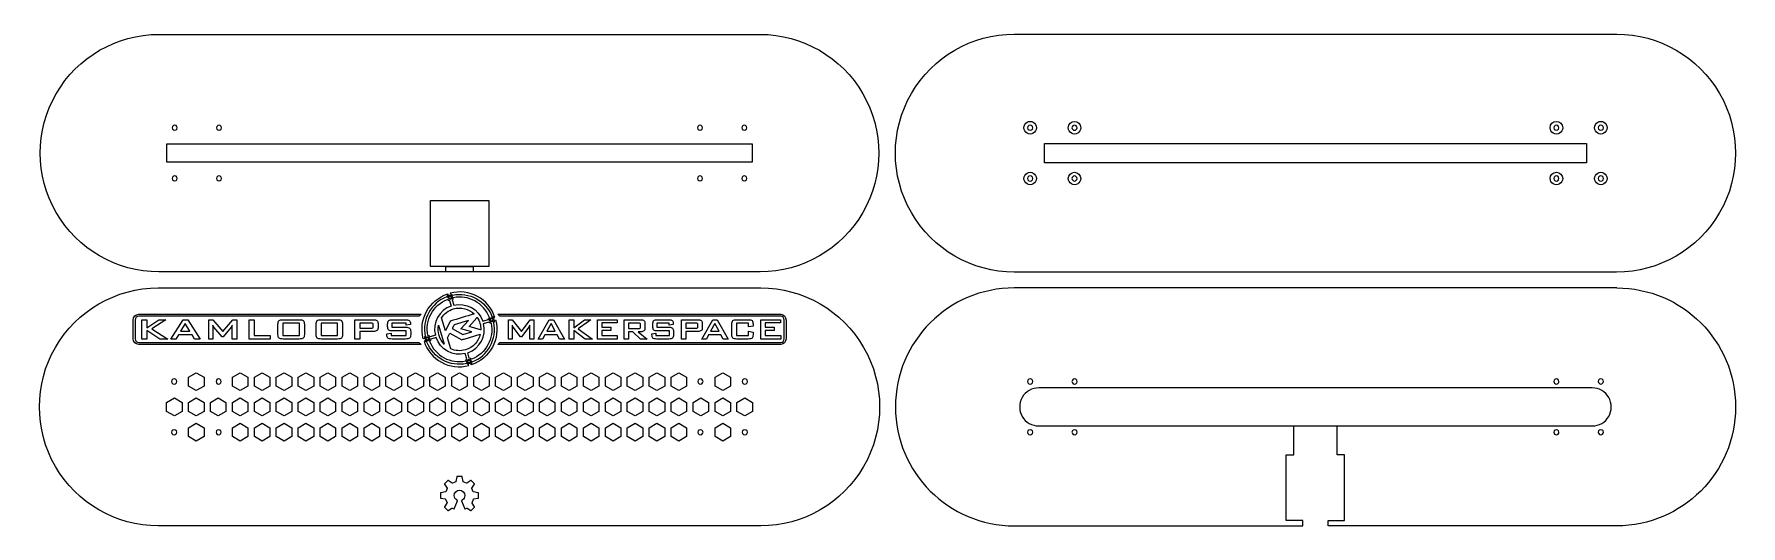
# Model space of a CAD drawing. Extents: x 4 to 542, y 5 to 160.
import ezdxf

# ---------------------------------------------------------------- set-up
doc = ezdxf.new("R2010")
doc.units = 0
doc.layers.get('0').update_dxf_attribs({"linetype": 'CONTINUOUS'})

msp = doc.modelspace()

# ---------------------------------------------------------------- linework, layer by layer
at = {"color": 5}
for p, q in [((43.03951, 160.275035), (232.66025, 160.275035)), ((312.83788, 160.349886), (502.8382, 160.349886)), ((48.827933, 130.833917), (48.827933, 130.833917)), ((62.799986, 130.833917), (62.799986, 130.833917)), ((214.496583, 130.833917), (214.496583, 130.833917)), ((228.468633, 130.833917), (228.468633, 130.833917)), ((318.6382, 130.849886), (318.6382, 130.849886)), ((319.821264, 130.849886), (319.821264, 130.849886)), ((332.6382, 130.849886), (332.6382, 130.849886)), ((333.821264, 130.849886), (333.821264, 130.849886)), ((484.6382, 130.849886), (484.6382, 130.849886)), ((485.821264, 130.849886), (485.821264, 130.849886)), ((498.6382, 130.849886), (498.6382, 130.849886)), ((499.821264, 130.849886), (499.821264, 130.849886)), ((45.495692, 119.949711), (45.495692, 125.750065)), ((45.495692, 125.750065), (230.20407, 125.750065)), ((230.20407, 125.750065), (230.20407, 119.949711)), ((322.33853, 119.825374), (322.33853, 125.874398)), ((322.33853, 125.874398), (493.33755, 125.874398)), ((493.33755, 125.874398), (493.33755, 119.825374)), ((230.20407, 119.949711), (45.495692, 119.949711)), ((493.33755, 119.825374), (322.33853, 119.825374)), ((48.827933, 114.865858), (48.827933, 114.865858)), ((62.799986, 114.865858), (62.799986, 114.865858)), ((214.496583, 114.865858), (214.496583, 114.865858)), ((228.468633, 114.865858), (228.468633, 114.865858)), ((318.6382, 114.849886), (318.6382, 114.849886)), ((319.821264, 114.849886), (319.821264, 114.849886)), ((332.6382, 114.849886), (332.6382, 114.849886)), ((333.821264, 114.849886), (333.821264, 114.849886)), ((484.6382, 114.849886), (484.6382, 114.849886)), ((485.821264, 114.849886), (485.821264, 114.849886)), ((498.6382, 114.849886), (498.6382, 114.849886)), ((499.821264, 114.849886), (499.821264, 114.849886)), ((42.84988, 80.349886), (232.84988, 80.349886)), ((502.838203, 80.349883), (312.837883, 80.349883)), ((48.64988, 50.849886), (48.64988, 50.849886)), ((62.64988, 50.849886), (62.64988, 50.849886)), ((214.64988, 50.849886), (214.64988, 50.849886)), ((228.64988, 50.849886), (228.64988, 50.849886)), ((318.638202, 50.849883), (318.638202, 50.849883)), ((332.638202, 50.849883), (332.638202, 50.849883)), ((484.638202, 50.849883), (484.638202, 50.849883)), ((498.638202, 50.849883), (498.638202, 50.849883)), ((48.64988, 34.849886), (48.64988, 34.849886)), ((62.64988, 34.849886), (62.64988, 34.849886)), ((214.64988, 34.849886), (214.64988, 34.849886)), ((228.64988, 34.849886), (228.64988, 34.849886)), ((318.638202, 34.849883), (318.638202, 34.849883)), ((320.537883, 36.849883), (495.138202, 36.849883)), ((332.638202, 34.849883), (332.638202, 34.849883)), ((484.638202, 34.849883), (484.638202, 34.849883)), ((498.638202, 34.849883), (498.638202, 34.849883)), ((398.638203, 6.999883), (398.638203, 27.744943)), ((398.638203, 27.744943), (400.975793, 27.744943)), ((417.038203, 27.744943), (414.722933, 27.744943)), ((417.038203, 6.999883), (417.038203, 27.744943)), ((403.838203, 6.999883), (398.638203, 6.999883)), ((403.838203, 5.349883), (403.838203, 6.999883)), ((411.838203, 5.349883), (411.838203, 6.999883)), ((411.838203, 6.999883), (417.038203, 6.999883)), ((232.84988, 5.349886), (42.84988, 5.349886)), ((312.838203, 5.349883), (403.838203, 5.349883)), ((502.837883, 5.349883), (411.838203, 5.349883))]:
    msp.add_line(p, q, dxfattribs=at)
at = {"color": 6}
for p, q in [((128.649884, 107.927732), (147.049882, 107.927732)), ((128.649884, 87.077734), (128.649884, 107.927732)), ((147.049882, 107.927732), (147.049882, 87.077734)), ((147.049882, 87.077734), (128.649884, 87.077734)), ((133.574884, 87.078375), (142.124883, 87.078375)), ((133.574884, 85.428375), (133.574884, 87.078375)), ((142.124883, 87.078375), (142.124883, 85.428375)), ((142.124883, 85.428375), (133.574884, 85.428375))]:
    msp.add_line(p, q, dxfattribs=at)
at = {"color": 3}
for p, q in [((134.11227, 78.455403), (134.18427, 78.212175)), ((134.43987, 77.300047), (134.49137, 77.513637)), ((134.59911, 77.14875), (134.43987, 77.300047)), ((134.49137, 77.513637), (134.54287, 77.727174)), ((134.54287, 77.727174), (134.75351, 77.789584)), ((134.75834, 76.997453), (134.59911, 77.14875)), ((134.72148, 76.395117), (135.2377, 74.649245)), ((134.75351, 77.789584), (134.96412, 77.851824)), ((134.96899, 77.059693), (134.75834, 76.997453)), ((134.89171, 78.685882), (134.95881, 78.458867)), ((134.96412, 77.851824), (135.12336, 77.700527)), ((135.1796, 77.121933), (134.96899, 77.059693)), ((135.12336, 77.700527), (135.2825, 77.549059)), ((135.2312, 77.335487), (135.1796, 77.121933)), ((135.2825, 77.549059), (135.2312, 77.335487)), ((135.49891, 77.613229), (135.49891, 77.613229)), ((135.5056, 76.60932), (136.01705, 74.879696)), ((34.869935, 64.34527), (34.869935, 70.232008)), ((35.534814, 70.231999), (35.534814, 64.34527)), ((36.690429, 72.038438), (125.710653, 72.038438)), ((36.690429, 72.038438), (36.690429, 72.038438)), ((125.118823, 71.439789), (36.690429, 71.439789)), ((37.638753, 64.24186), (37.638753, 70.335391)), ((37.638753, 70.335391), (39.227486, 70.335391)), ((39.227486, 70.335391), (39.227486, 67.793305)), ((39.227486, 67.793305), (42.979705, 70.335391)), ((45.25904, 70.335391), (40.776873, 67.464716)), ((42.979705, 70.335391), (45.25904, 70.335391)), ((46.829011, 64.24186), (50.657746, 70.335391)), ((50.657746, 70.335391), (52.174354, 70.335391)), ((52.174354, 70.335391), (56.055531, 64.24186)), ((58.759726, 64.24186), (58.759726, 70.335391)), ((58.759726, 70.335391), (60.033766, 70.335391)), ((60.033766, 70.335391), (63.222185, 66.652114)), ((63.222185, 66.652114), (66.340672, 70.335391)), ((66.340672, 70.335391), (67.601622, 70.335391)), ((67.601622, 70.335391), (67.601622, 64.24186)), ((71.453131, 64.24186), (71.453131, 70.335391)), ((71.453131, 70.335391), (73.028738, 70.335391)), ((73.028738, 70.335391), (73.028738, 65.388936)), ((82.260557, 70.335391), (87.23878, 70.335391)), ((94.313601, 70.335391), (99.291823, 70.335391)), ((104.828213, 64.24186), (104.828213, 70.335391)), ((104.828213, 70.335391), (110.617163, 70.335391)), ((116.848533, 70.335391), (120.688143, 70.335391)), ((133.4043, 66.876328), (132.19935, 70.95147)), ((135.9311, 73.736846), (135.9311, 73.736846)), ((140.63761, 70.045799), (136.18471, 68.728657)), ((138.23399, 67.406048), (140.63761, 70.045799)), ((140.92414, 68.196865), (143.32186, 70.928247)), ((143.32186, 70.928247), (143.40306, 71.011627)), ((143.40306, 71.011627), (143.37529, 71.105647)), ((145.21389, 69.880344), (146.93706, 70.389854)), ((147.27955, 71.072259), (147.27955, 71.072259)), ((147.54445, 70.400635), (147.69568, 70.559932)), ((147.60665, 70.189994), (147.54445, 70.400635)), ((147.66915, 69.979374), (147.60665, 70.189994)), ((147.69568, 70.559932), (147.84723, 70.719048)), ((147.78313, 70.935483), (147.78313, 70.935483)), ((147.84723, 70.719048), (148.06081, 70.667668)), ((148.06081, 70.667668), (148.27434, 70.616108)), ((148.2475, 70.035551), (148.09626, 69.876254)), ((148.39874, 70.194849), (148.2475, 70.035551)), ((148.27434, 70.616108), (148.33654, 70.405471)), ((148.33654, 70.405471), (148.39874, 70.194849)), ((148.79037, 70.937829), (149.02005, 71.005779)), ((149.00387, 70.178948), (149.24358, 70.249776)), ((149.98489, 72.040149), (239.19192, 72.040149)), ((149.98489, 72.040149), (149.98489, 72.040149)), ((239.1919, 71.441284), (150.51792, 71.441284)), ((153.3306, 64.240756), (153.3306, 70.336488)), ((153.3306, 70.336488), (154.47808, 70.336488)), ((154.47808, 70.336488), (157.3498, 66.651884)), ((157.3498, 66.651884), (160.15853, 70.336488)), ((160.15853, 70.336488), (161.29423, 70.336488)), ((161.29423, 70.336488), (161.29423, 64.240756)), ((162.63231, 64.240756), (166.08072, 70.336488)), ((166.08072, 70.336488), (167.44669, 70.336488)), ((167.44669, 70.336488), (170.94236, 64.240756)), ((172.42415, 64.240756), (172.42415, 70.336488)), ((172.42415, 70.336488), (173.85507, 70.336488)), ((173.85507, 70.336488), (173.85507, 67.793486)), ((173.85507, 67.793486), (177.23458, 70.336488)), ((179.28751, 70.336488), (175.25055, 67.464778)), ((177.23458, 70.336488), (179.28751, 70.336488)), ((181.32236, 64.240756), (181.32236, 70.336488)), ((181.32236, 70.336488), (187.56374, 70.336488)), ((187.56374, 70.336488), (187.56374, 69.299235)), ((189.75804, 64.240756), (189.75804, 70.336488)), ((189.75804, 70.336488), (194.97199, 70.336488)), ((200.31159, 70.336488), (203.76982, 70.336488)), ((207.82415, 64.240786), (207.82415, 70.336512)), ((207.82415, 70.336512), (213.03808, 70.336512)), ((214.31124, 64.240786), (217.75966, 70.336512)), ((217.75966, 70.336512), (219.12563, 70.336512)), ((219.12563, 70.336512), (222.62128, 64.240786)), ((225.28207, 70.336512), (228.91943, 70.336512)), ((232.87533, 64.240786), (232.87533, 70.336512)), ((232.87533, 70.336512), (239.11672, 70.336512)), ((239.11672, 70.336512), (239.11672, 69.299269)), ((240.23273, 64.344206), (240.23273, 70.233059)), ((240.83159, 70.233068), (240.83159, 64.344206)), ((43.28131, 64.24186), (39.227486, 66.921682)), ((39.227486, 66.921682), (39.227486, 64.24186)), ((40.776873, 67.464716), (45.809753, 64.24186)), ((49.18482, 65.571923), (48.398108, 64.24186)), ((53.474633, 65.571923), (49.18482, 65.571923)), ((51.361435, 69.152909), (49.857909, 66.673762)), ((49.857909, 66.673762), (52.821237, 66.673762)), ((52.821237, 66.673762), (51.361435, 69.152909)), ((54.287583, 64.24186), (53.474633, 65.571923)), ((60.033724, 68.005809), (60.033724, 64.24186)), ((62.94682, 64.9738), (60.398716, 68.029404)), ((63.261517, 64.9738), (62.94682, 64.9738)), ((65.803087, 68.01762), (63.261517, 64.9738)), ((66.141821, 64.24186), (66.141821, 68.005809)), ((73.028738, 65.388936), (78.105297, 65.388936)), ((78.105297, 65.388936), (78.105297, 64.24186)), ((80.5822, 65.6821), (80.5822, 68.893187)), ((87.34804, 69.245355), (82.15784, 69.245355)), ((82.15784, 69.245355), (82.15784, 65.388936)), ((82.15784, 65.388936), (87.34804, 65.388936)), ((87.34804, 65.388936), (87.34804, 69.245355)), ((88.917091, 68.893187), (88.917091, 65.6821)), ((92.63526, 65.6821), (92.63526, 68.893187)), ((99.401083, 69.245355), (94.210891, 69.245355)), ((94.210891, 69.245355), (94.210891, 65.388936)), ((94.210891, 65.388936), (99.401083, 65.388936)), ((99.401083, 65.388936), (99.401083, 69.245355)), ((100.970133, 68.893187), (100.970133, 65.6821)), ((109.920053, 69.280799), (106.377613, 69.280799)), ((106.377613, 69.280799), (106.377613, 67.665415)), ((106.377613, 67.665415), (109.920053, 67.665415)), ((110.617163, 66.616706), (106.377613, 66.616706)), ((106.377613, 66.616706), (106.377613, 64.24186)), ((109.920053, 69.280799), (109.920053, 69.280799)), ((110.630283, 68.149426), (110.630283, 68.80268)), ((112.146933, 69.154849), (112.146933, 67.793305)), ((114.894813, 65.84935), (116.284673, 66.109091)), ((114.894813, 65.6821), (114.894813, 65.84935)), ((115.170163, 68.220278), (115.170163, 68.893187)), ((116.284673, 66.109091), (116.284673, 65.388936)), ((116.284673, 65.388936), (121.066213, 65.388936)), ((120.976633, 69.268987), (116.546923, 69.268987)), ((116.546923, 69.268987), (116.546923, 67.960546)), ((116.546923, 67.960546), (120.764653, 67.960546)), ((121.066213, 66.778037), (116.848533, 66.778037)), ((120.976633, 68.576417), (120.976633, 69.268987)), ((122.366493, 68.871521), (120.976633, 68.576417)), ((121.066213, 65.388936), (121.066213, 66.778037)), ((122.366493, 68.997471), (122.366493, 68.871521)), ((122.456083, 66.518342), (122.456083, 65.6821)), ((127.45871, 64.576046), (127.61021, 64.735336)), ((127.54611, 64.951736), (127.54611, 64.951736)), ((127.61021, 64.735336), (127.8238, 64.683836)), ((127.8238, 64.683836), (128.03735, 64.632236)), ((127.85327, 65.346246), (127.85322, 65.346246)), ((128.03735, 64.632236), (128.09955, 64.421616)), ((130.23834, 65.452346), (128.55325, 64.954076)), ((130.46182, 64.696356), (128.76689, 64.195216)), ((131.2383, 68.581381), (133.00251, 62.614276)), ((134.91664, 69.863238), (133.4043, 66.876328)), ((134.06375, 64.646126), (134.78687, 66.072406)), ((135.09809, 61.147946), (134.06375, 64.646126)), ((134.78687, 66.072406), (138.56947, 64.019586)), ((135.56385, 67.5742), (138.8815, 65.688976)), ((141.7002, 66.480524), (138.23399, 67.406048)), ((138.8815, 65.688976), (138.8916, 65.650076)), ((138.8916, 65.650076), (141.7002, 66.480524)), ((139.31032, 64.238386), (144.38203, 65.738243)), ((144.42749, 67.189045), (140.92414, 68.196865)), ((144.54112, 67.163275), (144.42749, 67.189045)), ((144.56082, 67.096245), (144.54112, 67.163275)), ((145.43746, 69.124368), (147.17042, 69.636761)), ((147.88267, 69.927814), (147.66915, 69.979374)), ((147.81445, 69.270988), (147.81445, 69.270988)), ((148.09626, 69.876254), (147.88267, 69.927814)), ((154.4783, 68.006066), (154.4783, 64.240756)), ((157.10182, 64.972966), (154.80683, 68.02967)), ((157.38525, 64.972966), (157.10182, 64.972966)), ((159.67438, 68.017882), (157.38525, 64.972966)), ((159.97943, 64.240756), (159.97943, 68.006066)), ((164.75411, 65.571306), (164.04556, 64.240756)), ((168.61782, 65.571306), (164.75411, 65.571306)), ((166.71452, 69.15358), (165.36035, 66.673539)), ((165.36035, 66.673539), (168.02933, 66.673539)), ((168.02933, 66.673539), (166.71452, 69.15358)), ((169.35003, 64.240756), (168.61782, 65.571306)), ((177.50623, 64.240756), (173.85507, 66.921549)), ((173.85507, 66.921549), (173.85507, 64.240756)), ((175.25055, 67.464778), (179.78352, 64.240756)), ((187.56374, 69.299235), (182.74147, 69.299235)), ((182.74147, 69.299235), (182.74147, 67.937192)), ((182.74147, 67.937192), (185.55609, 67.937192)), ((185.55609, 66.899885), (182.74147, 66.899885)), ((182.74147, 66.899885), (182.74147, 65.388246)), ((182.74147, 65.388246), (187.62083, 65.388246)), ((185.55609, 67.937192), (185.55609, 66.899885)), ((187.62083, 65.388246), (187.62083, 64.240756)), ((194.34412, 69.281516), (191.15354, 69.281516)), ((191.15354, 69.281516), (191.15354, 67.584842)), ((191.15354, 67.584842), (194.34412, 67.584842)), ((192.49788, 66.541659), (191.15354, 66.541659)), ((191.15354, 66.541659), (191.15354, 64.240756)), ((194.95427, 64.240756), (192.49788, 66.541659)), ((194.97199, 66.541659), (194.17679, 66.541659)), ((194.17679, 66.541659), (196.98947, 64.240756)), ((194.34412, 69.281516), (194.34412, 69.281516)), ((194.98381, 68.069045), (194.98381, 68.803225)), ((196.34979, 69.155521), (196.34979, 67.722626)), ((198.55193, 65.84883), (199.80375, 66.108665)), ((198.55193, 65.681516), (198.55193, 65.84883)), ((198.79994, 68.220613), (198.79994, 68.893764)), ((199.80375, 66.108665), (199.80375, 65.388246)), ((199.80375, 65.388246), (204.11033, 65.388246)), ((204.02964, 69.2697), (200.03995, 69.2697)), ((200.03995, 69.2697), (200.03995, 67.960787)), ((200.03995, 67.960787), (203.83872, 67.960787)), ((204.11033, 66.777852), (200.31159, 66.777852)), ((204.02964, 68.57688), (204.02964, 69.2697)), ((205.28147, 68.87209), (204.02964, 68.57688)), ((204.11033, 65.388246), (204.11033, 66.777852)), ((205.28147, 68.998086), (205.28147, 68.87209)), ((205.36216, 66.518063), (205.36216, 65.681516)), ((212.41021, 69.28154), (209.21964, 69.28154)), ((209.21964, 69.28154), (209.21964, 67.665575)), ((209.21964, 67.665575), (212.41021, 67.665575)), ((213.03808, 66.616497), (209.21964, 66.616497)), ((209.21964, 66.616497), (209.21964, 64.240786)), ((212.41021, 69.28154), (212.41021, 69.28154)), ((213.0499, 68.149759), (213.0499, 68.80325)), ((214.41589, 69.155554), (214.41589, 67.79351)), ((216.43304, 65.571336), (215.72446, 64.240786)), ((220.29675, 65.571336), (216.43304, 65.571336)), ((218.39346, 69.153604), (217.03928, 66.673573)), ((217.03928, 66.673573), (219.70826, 66.673573)), ((219.70826, 66.673573), (218.39346, 69.153604)), ((221.02895, 64.240786), (220.29675, 65.571336)), ((223.77043, 65.681546), (223.77043, 68.893788)), ((229.01195, 69.246092), (225.18956, 69.246092)), ((225.18956, 69.246092), (225.18956, 65.388286)), ((225.18956, 65.388286), (229.01195, 65.388286)), ((229.01195, 68.092711), (229.01195, 69.246092)), ((230.43107, 68.31707), (229.01195, 68.092711)), ((229.01195, 65.388286), (229.01195, 66.697178)), ((229.01195, 66.697178), (230.43107, 66.403899)), ((230.43107, 68.893788), (230.43107, 68.31707)), ((230.43107, 66.403899), (230.43107, 65.681546)), ((239.11672, 69.299269), (234.29443, 69.299269)), ((234.29443, 69.299269), (234.29443, 67.937216)), ((234.29443, 67.937216), (237.10906, 67.937216)), ((237.10906, 66.899909), (234.29443, 66.899909)), ((234.29443, 66.899909), (234.29443, 65.388286)), ((234.29443, 65.388286), (239.17379, 65.388286)), ((237.10906, 67.937216), (237.10906, 66.899909)), ((239.17379, 65.388286), (239.17379, 64.240786)), ((36.690429, 63.13748), (125.118823, 63.13748)), ((125.710603, 62.53885), (36.690429, 62.53885)), ((39.227486, 64.24186), (37.638753, 64.24186)), ((45.809753, 64.24186), (43.28131, 64.24186)), ((48.398108, 64.24186), (46.829011, 64.24186)), ((56.055531, 64.24186), (54.287583, 64.24186)), ((60.033724, 64.24186), (58.759726, 64.24186)), ((67.601622, 64.24186), (66.141821, 64.24186)), ((78.105297, 64.24186), (71.453131, 64.24186)), ((87.23878, 64.24186), (82.260557, 64.24186)), ((99.291823, 64.24186), (94.313601, 64.24186)), ((106.377613, 64.24186), (104.828213, 64.24186)), ((120.764653, 64.24186), (116.586283, 64.24186)), ((126.70009, 64.406146), (126.43212, 64.326956)), ((126.93321, 63.652976), (126.65563, 63.570866)), ((127.30747, 64.416756), (127.45871, 64.576046)), ((127.36997, 64.206126), (127.30747, 64.416756)), ((127.43217, 63.995476), (127.36997, 64.206126)), ((127.6457, 63.943876), (127.43217, 63.995476)), ((127.85928, 63.892376), (127.6457, 63.943876)), ((128.01052, 64.051686), (127.85928, 63.892376)), ((128.16175, 64.210986), (128.01052, 64.051686)), ((128.09955, 64.421616), (128.16175, 64.210986)), ((128.39363, 63.510766), (128.39363, 63.510766)), ((138.56947, 64.019586), (138.75524, 64.074486)), ((138.75524, 64.074486), (138.99693, 64.145786)), ((138.99693, 64.145786), (139.31032, 64.238386)), ((140.16785, 57.975076), (139.65869, 59.697016)), ((140.94248, 58.221766), (140.4381, 59.927486)), ((239.19192, 62.537136), (149.98491, 62.537136)), ((150.51792, 63.135976), (239.1919, 63.135976)), ((154.4783, 64.240756), (153.3306, 64.240756)), ((161.29423, 64.240756), (159.97943, 64.240756)), ((164.04556, 64.240756), (162.63231, 64.240756)), ((170.94236, 64.240756), (169.35003, 64.240756)), ((173.85507, 64.240756), (172.42415, 64.240756)), ((179.78352, 64.240756), (177.50623, 64.240756)), ((187.62083, 64.240756), (181.32236, 64.240756)), ((191.15354, 64.240756), (189.75804, 64.240756)), ((196.98947, 64.240756), (194.95427, 64.240756)), ((203.83872, 64.240756), (200.07539, 64.240756)), ((209.21964, 64.240786), (207.82415, 64.240786)), ((215.72446, 64.240786), (214.31124, 64.240786)), ((222.62128, 64.240786), (221.02895, 64.240786)), ((228.91943, 64.240786), (225.28207, 64.240786)), ((239.17379, 64.240786), (232.87533, 64.240786)), ((140.42386, 57.063086), (140.47536, 57.276656)), ((140.58291, 56.911856), (140.42386, 57.063086)), ((140.47536, 57.276656), (140.52666, 57.490226)), ((140.52666, 57.490226), (140.7373, 57.552426)), ((140.74215, 56.760606), (140.58291, 56.911856)), ((140.78412, 55.890776), (140.70502, 56.157936)), ((140.7373, 57.552426), (140.94793, 57.614626)), ((140.9528, 56.822806), (140.74215, 56.760606)), ((140.94793, 57.614626), (141.10716, 57.463396)), ((141.16342, 56.885006), (140.9528, 56.822806)), ((141.10716, 57.463396), (141.26622, 57.312106)), ((141.21492, 57.098516), (141.16342, 56.885006)), ((141.26622, 57.312106), (141.21492, 57.098516)), ((141.48264, 57.376406), (141.48264, 57.376406)), ((141.56354, 56.121316), (141.48914, 56.372256))]:
    msp.add_line(p, q, dxfattribs=at)
at = {"color": 1}
for p, q in [((52.381774, 52.225956), (54.82066, 53.634056)), ((52.381774, 49.409776), (52.381774, 52.225956)), ((54.82066, 48.001686), (52.381774, 49.409776)), ((54.82066, 53.634056), (57.259545, 52.225956)), ((57.259545, 49.409776), (54.82066, 48.001686)), ((57.259545, 52.225956), (57.259545, 49.409776)), ((66.219981, 52.225956), (68.658867, 53.634056)), ((66.219981, 49.409776), (66.219981, 52.225956)), ((68.658867, 48.001686), (66.219981, 49.409776)), ((68.658867, 53.634056), (71.097753, 52.225956)), ((71.097753, 49.409776), (68.658867, 48.001686)), ((71.097753, 52.225956), (71.097753, 49.409776)), ((73.139079, 52.225956), (75.577965, 53.634056)), ((73.139079, 49.409776), (73.139079, 52.225956)), ((75.577965, 48.001686), (73.139079, 49.409776)), ((75.577965, 53.634056), (78.01685, 52.225956)), ((78.01685, 49.409776), (75.577965, 48.001686)), ((78.01685, 52.225956), (78.01685, 49.409776)), ((80.058185, 52.225956), (82.49707, 53.634056)), ((80.058185, 49.409776), (80.058185, 52.225956)), ((82.49707, 48.001686), (80.058185, 49.409776)), ((82.49707, 53.634056), (84.935956, 52.225956)), ((84.935956, 49.409776), (82.49707, 48.001686)), ((84.935956, 52.225956), (84.935956, 49.409776)), ((86.977283, 52.225956), (89.416168, 53.634056)), ((86.977283, 49.409776), (86.977283, 52.225956)), ((89.416168, 48.001686), (86.977283, 49.409776)), ((89.416168, 53.634056), (91.855054, 52.225956)), ((91.855054, 49.409776), (89.416168, 48.001686)), ((91.855054, 52.225956), (91.855054, 49.409776)), ((93.896388, 52.225956), (96.335274, 53.634056)), ((93.896388, 49.409776), (93.896388, 52.225956)), ((96.335274, 48.001686), (93.896388, 49.409776)), ((96.335274, 53.634056), (98.774159, 52.225956)), ((98.774159, 49.409776), (96.335274, 48.001686)), ((98.774159, 52.225956), (98.774159, 49.409776)), ((100.81549, 52.225956), (103.25437, 53.634056)), ((100.81549, 49.409776), (100.81549, 52.225956)), ((103.25437, 48.001686), (100.81549, 49.409776)), ((103.25437, 53.634056), (105.69326, 52.225956)), ((105.69326, 49.409776), (103.25437, 48.001686)), ((105.69326, 52.225956), (105.69326, 49.409776)), ((107.73458, 52.225956), (110.17347, 53.634056)), ((107.73458, 49.409776), (107.73458, 52.225956)), ((110.17347, 48.001686), (107.73458, 49.409776)), ((110.17347, 53.634056), (112.61236, 52.225956)), ((112.61236, 49.409776), (110.17347, 48.001686)), ((112.61236, 52.225956), (112.61236, 49.409776)), ((114.6537, 52.225956), (117.09258, 53.634056)), ((114.6537, 49.409776), (114.6537, 52.225956)), ((117.09258, 48.001686), (114.6537, 49.409776)), ((117.09258, 53.634056), (119.53147, 52.225956)), ((119.53147, 49.409776), (117.09258, 48.001686)), ((119.53147, 52.225956), (119.53147, 49.409776)), ((121.57279, 52.225956), (124.01168, 53.634056)), ((121.57279, 49.409776), (121.57279, 52.225956)), ((124.01168, 48.001686), (121.57279, 49.409776)), ((124.01168, 53.634056), (126.45057, 52.225956)), ((126.45057, 49.409776), (124.01168, 48.001686)), ((126.45057, 52.225956), (126.45057, 49.409776)), ((128.4919, 52.225956), (130.93079, 53.634056)), ((128.4919, 49.409776), (128.4919, 52.225956)), ((130.93079, 48.001686), (128.4919, 49.409776)), ((130.93079, 53.634056), (133.36967, 52.225956)), ((133.36967, 49.409776), (130.93079, 48.001686)), ((133.36967, 52.225956), (133.36967, 49.409776)), ((135.411, 52.225956), (137.84988, 53.634056)), ((135.411, 49.409776), (135.411, 52.225956)), ((137.84988, 48.001686), (135.411, 49.409776)), ((137.84988, 53.634056), (140.28877, 52.225956)), ((140.28877, 49.409776), (137.84988, 48.001686)), ((140.28877, 52.225956), (140.28877, 49.409776)), ((142.3301, 52.225956), (144.76898, 53.634056)), ((142.3301, 49.409776), (142.3301, 52.225956)), ((144.76898, 48.001686), (142.3301, 49.409776)), ((144.76898, 53.634056), (147.20787, 52.225956)), ((147.20787, 49.409776), (144.76898, 48.001686)), ((147.20787, 52.225956), (147.20787, 49.409776)), ((149.24921, 52.225956), (151.6881, 53.634056)), ((149.24921, 49.409776), (149.24921, 52.225956)), ((151.6881, 48.001686), (149.24921, 49.409776)), ((151.6881, 53.634056), (154.12698, 52.225956)), ((154.12698, 49.409776), (151.6881, 48.001686)), ((154.12698, 52.225956), (154.12698, 49.409776)), ((156.16831, 52.225956), (158.60719, 53.634056)), ((156.16831, 49.409776), (156.16831, 52.225956)), ((158.60719, 48.001686), (156.16831, 49.409776)), ((158.60719, 53.634056), (161.04608, 52.225956)), ((161.04608, 49.409776), (158.60719, 48.001686)), ((161.04608, 52.225956), (161.04608, 49.409776)), ((163.08741, 52.225956), (165.52629, 53.634056)), ((163.08741, 49.409776), (163.08741, 52.225956)), ((165.52629, 48.001686), (163.08741, 49.409776)), ((165.52629, 53.634056), (167.96518, 52.225956)), ((167.96518, 49.409776), (165.52629, 48.001686)), ((167.96518, 52.225956), (167.96518, 49.409776)), ((170.00652, 52.225956), (172.4454, 53.634056)), ((170.00652, 49.409776), (170.00652, 52.225956)), ((172.4454, 48.001686), (170.00652, 49.409776)), ((172.4454, 53.634056), (174.88429, 52.225956)), ((174.88429, 49.409776), (172.4454, 48.001686)), ((174.88429, 52.225956), (174.88429, 49.409776)), ((176.92562, 52.225956), (179.3645, 53.634056)), ((176.92562, 49.409776), (176.92562, 52.225956)), ((179.3645, 48.001686), (176.92562, 49.409776)), ((179.3645, 53.634056), (181.80339, 52.225956)), ((181.80339, 49.409776), (179.3645, 48.001686)), ((181.80339, 52.225956), (181.80339, 49.409776)), ((183.84471, 52.225956), (186.2836, 53.634056)), ((183.84471, 49.409776), (183.84471, 52.225956)), ((186.2836, 48.001686), (183.84471, 49.409776)), ((186.2836, 53.634056), (188.72249, 52.225956)), ((188.72249, 49.409776), (186.2836, 48.001686)), ((188.72249, 52.225956), (188.72249, 49.409776)), ((190.76381, 52.225956), (193.2027, 53.634056)), ((190.76381, 49.409776), (190.76381, 52.225956)), ((193.2027, 48.001686), (190.76381, 49.409776)), ((193.2027, 53.634056), (195.64158, 52.225956)), ((195.64158, 49.409776), (193.2027, 48.001686)), ((195.64158, 52.225956), (195.64158, 49.409776)), ((197.68291, 52.225956), (200.1218, 53.634056)), ((197.68291, 49.409776), (197.68291, 52.225956)), ((200.1218, 48.001686), (197.68291, 49.409776)), ((200.1218, 53.634056), (202.56068, 52.225956)), ((202.56068, 49.409776), (200.1218, 48.001686)), ((202.56068, 52.225956), (202.56068, 49.409776)), ((204.60201, 52.225956), (207.04089, 53.634056)), ((204.60201, 49.409776), (204.60201, 52.225956)), ((207.04089, 48.001686), (204.60201, 49.409776)), ((207.04089, 53.634056), (209.47978, 52.225956)), ((209.47978, 49.409776), (207.04089, 48.001686)), ((209.47978, 52.225956), (209.47978, 49.409776)), ((218.44022, 52.225956), (220.8791, 53.634056)), ((218.44022, 49.409776), (218.44022, 52.225956)), ((220.8791, 48.001686), (218.44022, 49.409776)), ((220.8791, 53.634056), (223.31799, 52.225956)), ((223.31799, 49.409776), (220.8791, 48.001686)), ((223.31799, 52.225956), (223.31799, 49.409776)), ((45.462672, 44.257966), (47.901558, 45.666056)), ((45.462672, 41.441786), (45.462672, 44.257966)), ((47.901558, 45.666056), (50.340444, 44.257966)), ((50.340444, 44.257966), (50.340444, 41.441786)), ((52.381774, 44.257966), (54.82066, 45.666056)), ((52.381774, 41.441786), (52.381774, 44.257966)), ((54.82066, 45.666056), (57.259545, 44.257966)), ((57.259545, 44.257966), (57.259545, 41.441786)), ((59.300876, 44.257966), (61.739761, 45.666056)), ((59.300876, 41.441786), (59.300876, 44.257966)), ((61.739761, 45.666056), (64.178647, 44.257966)), ((64.178647, 44.257966), (64.178647, 41.441786)), ((66.219981, 44.257966), (68.658867, 45.666056)), ((66.219981, 41.441786), (66.219981, 44.257966)), ((68.658867, 45.666056), (71.097753, 44.257966)), ((71.097753, 44.257966), (71.097753, 41.441786)), ((73.139079, 44.257966), (75.577965, 45.666056)), ((73.139079, 41.441786), (73.139079, 44.257966)), ((75.577965, 45.666056), (78.01685, 44.257966)), ((78.01685, 44.257966), (78.01685, 41.441786)), ((80.058185, 44.257966), (82.49707, 45.666056)), ((80.058185, 41.441786), (80.058185, 44.257966)), ((82.49707, 45.666056), (84.935956, 44.257966)), ((84.935956, 44.257966), (84.935956, 41.441786)), ((86.977283, 44.257966), (89.416168, 45.666056)), ((86.977283, 41.441786), (86.977283, 44.257966)), ((89.416168, 45.666056), (91.855054, 44.257966)), ((91.855054, 44.257966), (91.855054, 41.441786)), ((93.896388, 44.257966), (96.335274, 45.666056)), ((93.896388, 41.441786), (93.896388, 44.257966)), ((96.335274, 45.666056), (98.774159, 44.257966)), ((98.774159, 44.257966), (98.774159, 41.441786)), ((100.81549, 44.257966), (103.25437, 45.666056)), ((100.81549, 41.441786), (100.81549, 44.257966)), ((103.25437, 45.666056), (105.69326, 44.257966)), ((105.69326, 44.257966), (105.69326, 41.441786)), ((107.73458, 44.257966), (110.17347, 45.666056)), ((107.73458, 41.441786), (107.73458, 44.257966)), ((110.17347, 45.666056), (112.61236, 44.257966)), ((112.61236, 44.257966), (112.61236, 41.441786)), ((114.6537, 44.257966), (117.09258, 45.666056)), ((114.6537, 41.441786), (114.6537, 44.257966)), ((117.09258, 45.666056), (119.53147, 44.257966)), ((119.53147, 44.257966), (119.53147, 41.441786)), ((121.57279, 44.257966), (124.01168, 45.666056)), ((121.57279, 41.441786), (121.57279, 44.257966)), ((124.01168, 45.666056), (126.45057, 44.257966)), ((126.45057, 44.257966), (126.45057, 41.441786)), ((128.4919, 44.257966), (130.93079, 45.666056)), ((128.4919, 41.441786), (128.4919, 44.257966)), ((130.93079, 45.666056), (133.36967, 44.257966)), ((133.36967, 44.257966), (133.36967, 41.441786)), ((135.411, 44.257966), (137.84988, 45.666056)), ((135.411, 41.441786), (135.411, 44.257966)), ((137.84988, 45.666056), (140.28877, 44.257966)), ((140.28877, 44.257966), (140.28877, 41.441786)), ((142.3301, 44.257966), (144.76898, 45.666056)), ((142.3301, 41.441786), (142.3301, 44.257966)), ((144.76898, 45.666056), (147.20787, 44.257966)), ((147.20787, 44.257966), (147.20787, 41.441786)), ((149.24921, 44.257966), (151.6881, 45.666056)), ((149.24921, 41.441786), (149.24921, 44.257966)), ((151.6881, 45.666056), (154.12698, 44.257966)), ((154.12698, 44.257966), (154.12698, 41.441786)), ((156.16831, 44.257966), (158.60719, 45.666056)), ((156.16831, 41.441786), (156.16831, 44.257966)), ((158.60719, 45.666056), (161.04608, 44.257966)), ((161.04608, 44.257966), (161.04608, 41.441786)), ((163.08741, 44.257966), (165.52629, 45.666056)), ((163.08741, 41.441786), (163.08741, 44.257966)), ((165.52629, 45.666056), (167.96518, 44.257966)), ((167.96518, 44.257966), (167.96518, 41.441786)), ((170.00652, 44.257966), (172.4454, 45.666056)), ((170.00652, 41.441786), (170.00652, 44.257966)), ((172.4454, 45.666056), (174.88429, 44.257966)), ((174.88429, 44.257966), (174.88429, 41.441786)), ((176.92562, 44.257966), (179.3645, 45.666056)), ((176.92562, 41.441786), (176.92562, 44.257966)), ((179.3645, 45.666056), (181.80339, 44.257966)), ((181.80339, 44.257966), (181.80339, 41.441786)), ((183.84471, 44.257966), (186.2836, 45.666056)), ((183.84471, 41.441786), (183.84471, 44.257966)), ((186.2836, 45.666056), (188.72249, 44.257966)), ((188.72249, 44.257966), (188.72249, 41.441786)), ((190.76381, 44.257966), (193.2027, 45.666056)), ((190.76381, 41.441786), (190.76381, 44.257966)), ((193.2027, 45.666056), (195.64158, 44.257966)), ((195.64158, 44.257966), (195.64158, 41.441786)), ((197.68291, 44.257966), (200.1218, 45.666056)), ((197.68291, 41.441786), (197.68291, 44.257966)), ((200.1218, 45.666056), (202.56068, 44.257966)), ((202.56068, 44.257966), (202.56068, 41.441786)), ((204.60201, 44.257966), (207.04089, 45.666056)), ((204.60201, 41.441786), (204.60201, 44.257966)), ((207.04089, 45.666056), (209.47978, 44.257966)), ((209.47978, 44.257966), (209.47978, 41.441786)), ((211.52112, 44.257966), (213.96001, 45.666056)), ((211.52112, 41.441786), (211.52112, 44.257966)), ((213.96001, 45.666056), (216.39889, 44.257966)), ((216.39889, 44.257966), (216.39889, 41.441786)), ((218.44022, 44.257966), (220.8791, 45.666056)), ((218.44022, 41.441786), (218.44022, 44.257966)), ((220.8791, 45.666056), (223.31799, 44.257966)), ((223.31799, 44.257966), (223.31799, 41.441786)), ((225.35932, 44.257966), (227.7982, 45.666056)), ((225.35932, 41.441786), (225.35932, 44.257966)), ((227.7982, 45.666056), (230.23709, 44.257966)), ((230.23709, 44.257966), (230.23709, 41.441786)), ((47.901558, 40.033696), (45.462672, 41.441786)), ((50.340444, 41.441786), (47.901558, 40.033696)), ((54.82066, 40.033696), (52.381774, 41.441786)), ((52.381774, 36.289986), (54.82066, 37.698076)), ((57.259545, 41.441786), (54.82066, 40.033696)), ((54.82066, 37.698076), (57.259545, 36.289986)), ((61.739761, 40.033696), (59.300876, 41.441786)), ((64.178647, 41.441786), (61.739761, 40.033696)), ((68.658867, 40.033696), (66.219981, 41.441786)), ((66.219981, 36.289986), (68.658867, 37.698076)), ((71.097753, 41.441786), (68.658867, 40.033696)), ((68.658867, 37.698076), (71.097753, 36.289986)), ((75.577965, 40.033696), (73.139079, 41.441786)), ((73.139079, 36.289986), (75.577965, 37.698076)), ((78.01685, 41.441786), (75.577965, 40.033696)), ((75.577965, 37.698076), (78.01685, 36.289986)), ((82.49707, 40.033696), (80.058185, 41.441786)), ((80.058185, 36.289986), (82.49707, 37.698076)), ((84.935956, 41.441786), (82.49707, 40.033696)), ((82.49707, 37.698076), (84.935956, 36.289986)), ((89.416168, 40.033696), (86.977283, 41.441786)), ((86.977283, 36.289986), (89.416168, 37.698076)), ((91.855054, 41.441786), (89.416168, 40.033696)), ((89.416168, 37.698076), (91.855054, 36.289986)), ((96.335274, 40.033696), (93.896388, 41.441786)), ((93.896388, 36.289986), (96.335274, 37.698076)), ((98.774159, 41.441786), (96.335274, 40.033696)), ((96.335274, 37.698076), (98.774159, 36.289986)), ((103.25437, 40.033696), (100.81549, 41.441786)), ((100.81549, 36.289986), (103.25437, 37.698076)), ((105.69326, 41.441786), (103.25437, 40.033696)), ((103.25437, 37.698076), (105.69326, 36.289986)), ((110.17347, 40.033696), (107.73458, 41.441786)), ((107.73458, 36.289986), (110.17347, 37.698076)), ((112.61236, 41.441786), (110.17347, 40.033696)), ((110.17347, 37.698076), (112.61236, 36.289986)), ((117.09258, 40.033696), (114.6537, 41.441786)), ((114.6537, 36.289986), (117.09258, 37.698076)), ((119.53147, 41.441786), (117.09258, 40.033696)), ((117.09258, 37.698076), (119.53147, 36.289986)), ((124.01168, 40.033696), (121.57279, 41.441786)), ((121.57279, 36.289986), (124.01168, 37.698076)), ((126.45057, 41.441786), (124.01168, 40.033696)), ((124.01168, 37.698076), (126.45057, 36.289986)), ((130.93079, 40.033696), (128.4919, 41.441786)), ((128.4919, 36.289986), (130.93079, 37.698076)), ((133.36967, 41.441786), (130.93079, 40.033696)), ((130.93079, 37.698076), (133.36967, 36.289986)), ((137.84988, 40.033696), (135.411, 41.441786)), ((135.411, 36.289986), (137.84988, 37.698076)), ((140.28877, 41.441786), (137.84988, 40.033696)), ((137.84988, 37.698076), (140.28877, 36.289986)), ((144.76898, 40.033696), (142.3301, 41.441786)), ((142.3301, 36.289986), (144.76898, 37.698076)), ((147.20787, 41.441786), (144.76898, 40.033696)), ((144.76898, 37.698076), (147.20787, 36.289986)), ((151.6881, 40.033696), (149.24921, 41.441786)), ((149.24921, 36.289986), (151.6881, 37.698076)), ((154.12698, 41.441786), (151.6881, 40.033696)), ((151.6881, 37.698076), (154.12698, 36.289986)), ((158.60719, 40.033696), (156.16831, 41.441786)), ((156.16831, 36.289986), (158.60719, 37.698076)), ((161.04608, 41.441786), (158.60719, 40.033696)), ((158.60719, 37.698076), (161.04608, 36.289986)), ((165.52629, 40.033696), (163.08741, 41.441786)), ((163.08741, 36.289986), (165.52629, 37.698076)), ((167.96518, 41.441786), (165.52629, 40.033696)), ((165.52629, 37.698076), (167.96518, 36.289986)), ((172.4454, 40.033696), (170.00652, 41.441786)), ((170.00652, 36.289986), (172.4454, 37.698076)), ((174.88429, 41.441786), (172.4454, 40.033696)), ((172.4454, 37.698076), (174.88429, 36.289986)), ((179.3645, 40.033696), (176.92562, 41.441786)), ((176.92562, 36.289986), (179.3645, 37.698076)), ((181.80339, 41.441786), (179.3645, 40.033696)), ((179.3645, 37.698076), (181.80339, 36.289986)), ((186.2836, 40.033696), (183.84471, 41.441786)), ((183.84471, 36.289986), (186.2836, 37.698076)), ((188.72249, 41.441786), (186.2836, 40.033696)), ((186.2836, 37.698076), (188.72249, 36.289986)), ((193.2027, 40.033696), (190.76381, 41.441786)), ((190.76381, 36.289986), (193.2027, 37.698076)), ((195.64158, 41.441786), (193.2027, 40.033696)), ((193.2027, 37.698076), (195.64158, 36.289986)), ((200.1218, 40.033696), (197.68291, 41.441786)), ((197.68291, 36.289986), (200.1218, 37.698076)), ((202.56068, 41.441786), (200.1218, 40.033696)), ((200.1218, 37.698076), (202.56068, 36.289986)), ((207.04089, 40.033696), (204.60201, 41.441786)), ((204.60201, 36.289986), (207.04089, 37.698076)), ((209.47978, 41.441786), (207.04089, 40.033696)), ((207.04089, 37.698076), (209.47978, 36.289986)), ((213.96001, 40.033696), (211.52112, 41.441786)), ((216.39889, 41.441786), (213.96001, 40.033696)), ((220.8791, 40.033696), (218.44022, 41.441786)), ((218.44022, 36.289986), (220.8791, 37.698076)), ((223.31799, 41.441786), (220.8791, 40.033696)), ((220.8791, 37.698076), (223.31799, 36.289986)), ((227.7982, 40.033696), (225.35932, 41.441786)), ((230.23709, 41.441786), (227.7982, 40.033696)), ((52.381774, 33.473806), (52.381774, 36.289986)), ((54.82066, 32.065716), (52.381774, 33.473806)), ((57.259545, 33.473806), (54.82066, 32.065716)), ((57.259545, 36.289986), (57.259545, 33.473806)), ((66.219981, 33.473806), (66.219981, 36.289986)), ((68.658867, 32.065716), (66.219981, 33.473806)), ((71.097753, 33.473806), (68.658867, 32.065716)), ((71.097753, 36.289986), (71.097753, 33.473806)), ((73.139079, 33.473806), (73.139079, 36.289986)), ((75.577965, 32.065716), (73.139079, 33.473806)), ((78.01685, 33.473806), (75.577965, 32.065716)), ((78.01685, 36.289986), (78.01685, 33.473806)), ((80.058185, 33.473806), (80.058185, 36.289986)), ((82.49707, 32.065716), (80.058185, 33.473806)), ((84.935956, 33.473806), (82.49707, 32.065716)), ((84.935956, 36.289986), (84.935956, 33.473806)), ((86.977283, 33.473806), (86.977283, 36.289986)), ((89.416168, 32.065716), (86.977283, 33.473806)), ((91.855054, 33.473806), (89.416168, 32.065716)), ((91.855054, 36.289986), (91.855054, 33.473806)), ((93.896388, 33.473806), (93.896388, 36.289986)), ((96.335274, 32.065716), (93.896388, 33.473806)), ((98.774159, 33.473806), (96.335274, 32.065716)), ((98.774159, 36.289986), (98.774159, 33.473806)), ((100.81549, 33.473806), (100.81549, 36.289986)), ((103.25437, 32.065716), (100.81549, 33.473806)), ((105.69326, 33.473806), (103.25437, 32.065716)), ((105.69326, 36.289986), (105.69326, 33.473806)), ((107.73458, 33.473806), (107.73458, 36.289986)), ((110.17347, 32.065716), (107.73458, 33.473806)), ((112.61236, 33.473806), (110.17347, 32.065716)), ((112.61236, 36.289986), (112.61236, 33.473806)), ((114.6537, 33.473806), (114.6537, 36.289986)), ((117.09258, 32.065716), (114.6537, 33.473806)), ((119.53147, 33.473806), (117.09258, 32.065716)), ((119.53147, 36.289986), (119.53147, 33.473806)), ((121.57279, 33.473806), (121.57279, 36.289986)), ((124.01168, 32.065716), (121.57279, 33.473806)), ((126.45057, 33.473806), (124.01168, 32.065716)), ((126.45057, 36.289986), (126.45057, 33.473806)), ((128.4919, 33.473806), (128.4919, 36.289986)), ((130.93079, 32.065716), (128.4919, 33.473806)), ((133.36967, 33.473806), (130.93079, 32.065716)), ((133.36967, 36.289986), (133.36967, 33.473806)), ((135.411, 33.473806), (135.411, 36.289986)), ((137.84988, 32.065716), (135.411, 33.473806)), ((140.28877, 33.473806), (137.84988, 32.065716)), ((140.28877, 36.289986), (140.28877, 33.473806)), ((142.3301, 33.473806), (142.3301, 36.289986)), ((144.76898, 32.065716), (142.3301, 33.473806)), ((147.20787, 33.473806), (144.76898, 32.065716)), ((147.20787, 36.289986), (147.20787, 33.473806)), ((149.24921, 33.473806), (149.24921, 36.289986)), ((151.6881, 32.065716), (149.24921, 33.473806)), ((154.12698, 33.473806), (151.6881, 32.065716)), ((154.12698, 36.289986), (154.12698, 33.473806)), ((156.16831, 33.473806), (156.16831, 36.289986)), ((158.60719, 32.065716), (156.16831, 33.473806)), ((161.04608, 33.473806), (158.60719, 32.065716)), ((161.04608, 36.289986), (161.04608, 33.473806)), ((163.08741, 33.473806), (163.08741, 36.289986)), ((165.52629, 32.065716), (163.08741, 33.473806)), ((167.96518, 33.473806), (165.52629, 32.065716)), ((167.96518, 36.289986), (167.96518, 33.473806)), ((170.00652, 33.473806), (170.00652, 36.289986)), ((172.4454, 32.065716), (170.00652, 33.473806)), ((174.88429, 33.473806), (172.4454, 32.065716)), ((174.88429, 36.289986), (174.88429, 33.473806)), ((176.92562, 33.473806), (176.92562, 36.289986)), ((179.3645, 32.065716), (176.92562, 33.473806)), ((181.80339, 33.473806), (179.3645, 32.065716)), ((181.80339, 36.289986), (181.80339, 33.473806)), ((183.84471, 33.473806), (183.84471, 36.289986)), ((186.2836, 32.065716), (183.84471, 33.473806)), ((188.72249, 33.473806), (186.2836, 32.065716)), ((188.72249, 36.289986), (188.72249, 33.473806)), ((190.76381, 33.473806), (190.76381, 36.289986)), ((193.2027, 32.065716), (190.76381, 33.473806)), ((195.64158, 33.473806), (193.2027, 32.065716)), ((195.64158, 36.289986), (195.64158, 33.473806)), ((197.68291, 33.473806), (197.68291, 36.289986)), ((200.1218, 32.065716), (197.68291, 33.473806)), ((202.56068, 33.473806), (200.1218, 32.065716)), ((202.56068, 36.289986), (202.56068, 33.473806)), ((204.60201, 33.473806), (204.60201, 36.289986)), ((207.04089, 32.065716), (204.60201, 33.473806)), ((209.47978, 33.473806), (207.04089, 32.065716)), ((209.47978, 36.289986), (209.47978, 33.473806)), ((218.44022, 33.473806), (218.44022, 36.289986)), ((220.8791, 32.065716), (218.44022, 33.473806)), ((223.31799, 33.473806), (220.8791, 32.065716)), ((223.31799, 36.289986), (223.31799, 33.473806)), ((133.086294, 18.50138), (133.940443, 17.256581)), ((134.162474, 19.669404), (133.095656, 18.602676)), ((133.947488, 17.143247), (133.498076, 16.094976)), ((135.530327, 18.809548), (134.26377, 19.678767)), ((136.660455, 19.217318), (135.644196, 18.801344)), ((137.017487, 20.819239), (136.735357, 19.303098)), ((138.604339, 20.884243), (137.095599, 20.884243)), ((138.96476, 19.303098), (138.68254, 20.819239)), ((140.055832, 18.801344), (139.039662, 19.217318)), ((141.436346, 19.678767), (140.169701, 18.809548)), ((142.604282, 18.602676), (141.537553, 19.669404)), ((142.201773, 16.094976), (141.75245, 17.143247)), ((141.759584, 17.256581), (142.613645, 18.50138)), ((131.88055, 15.669461), (131.880639, 14.160811)), ((133.411315, 16.020341), (131.945554, 15.747752)), ((131.945644, 14.082521), (133.375469, 13.81644)), ((133.898267, 12.512344), (133.086115, 11.328804)), ((133.095478, 11.227419), (134.162385, 10.160691)), ((133.460358, 13.741271), (133.906738, 12.626213)), ((134.263681, 10.151328), (135.426267, 10.949301)), ((135.537728, 10.953135), (136.05045, 10.679387)), ((136.134714, 10.710417), (137.191902, 13.264841)), ((137.160871, 13.360341), (137.032557, 13.438899)), ((138.507947, 13.264841), (139.565046, 10.710328)), ((138.667292, 13.438899), (138.538978, 13.360341)), ((139.64931, 10.679297), (140.162032, 10.953046)), ((140.273493, 10.949212), (141.436168, 10.151239)), ((141.537375, 10.160601), (142.604282, 11.22733)), ((141.793022, 12.626124), (142.239402, 13.741182)), ((142.613645, 11.328715), (141.801404, 12.512255)), ((143.754384, 15.747752), (142.288534, 16.020341)), ((142.324202, 13.816351), (143.754027, 14.082432)), ((143.819031, 14.160722), (143.819209, 15.669372))]:
    msp.add_line(p, q, dxfattribs=at)
at = {"color": 5}
for points in [[(10.628383, 141.562462), (17.313741, 153.141842), (29.668793, 160.275035), (43.03951, 160.275035)], [(232.66025, 160.275035), (246.030967, 160.275035), (258.386019, 153.141842), (265.071377, 141.562462)], [(280.362007, 141.599748), (287.060688, 153.202317), (299.44042, 160.349829), (312.83788, 160.349886)], [(502.8382, 160.349886), (516.23566, 160.349829), (528.615392, 153.202317), (535.314073, 141.599748)], [(10.628383, 104.137316), (3.943024, 115.716696), (3.943024, 129.983081), (10.628383, 141.562462)], [(265.071377, 141.562462), (271.756736, 129.983081), (271.756736, 115.716696), (265.071377, 104.137316)], [(280.362167, 104.099748), (273.663388, 115.70226), (273.663327, 129.997179), (280.362007, 141.599748)], [(535.314073, 141.599748), (542.012753, 129.997179), (542.012692, 115.70226), (535.313913, 104.099748)], [(47.630328, 131.525355), (47.383302, 131.382734), (47.231127, 131.119159), (47.231127, 130.833917)], [(47.231127, 130.833917), (47.231127, 130.548675), (47.383302, 130.285101), (47.630328, 130.14248)], [(48.428732, 131.525355), (48.181705, 131.667976), (47.877355, 131.667976), (47.630328, 131.525355)], [(47.630328, 130.14248), (47.877355, 129.999859), (48.181705, 129.999859), (48.428732, 130.14248)], [(48.827933, 130.833917), (48.827933, 131.119159), (48.675758, 131.382734), (48.428732, 131.525355)], [(48.428732, 130.14248), (48.675758, 130.285101), (48.827933, 130.548675), (48.827933, 130.833917)], [(61.602381, 131.525355), (61.355355, 131.382734), (61.20318, 131.119159), (61.20318, 130.833917)], [(61.20318, 130.833917), (61.20318, 130.548675), (61.355355, 130.285101), (61.602381, 130.14248)], [(62.400785, 131.525355), (62.153758, 131.667976), (61.849408, 131.667976), (61.602381, 131.525355)], [(61.602381, 130.14248), (61.849408, 129.999859), (62.153758, 129.999859), (62.400785, 130.14248)], [(62.799986, 130.833917), (62.799986, 131.119159), (62.647811, 131.382734), (62.400785, 131.525355)], [(62.400785, 130.14248), (62.647811, 130.285101), (62.799986, 130.548675), (62.799986, 130.833917)], [(213.298978, 131.525355), (213.051952, 131.382734), (212.899777, 131.119159), (212.899777, 130.833917)], [(212.899777, 130.833917), (212.899777, 130.548675), (213.051952, 130.285101), (213.298978, 130.14248)], [(214.097382, 131.525355), (213.850355, 131.667976), (213.546005, 131.667976), (213.298978, 131.525355)], [(213.298978, 130.14248), (213.546005, 129.999859), (213.850355, 129.999859), (214.097382, 130.14248)], [(214.496583, 130.833917), (214.496583, 131.119159), (214.344408, 131.382734), (214.097382, 131.525355)], [(214.097382, 130.14248), (214.344408, 130.285101), (214.496583, 130.548675), (214.496583, 130.833917)], [(227.271028, 131.525355), (227.024002, 131.382734), (226.871827, 131.119159), (226.871827, 130.833917)], [(226.871827, 130.833917), (226.871827, 130.548675), (227.024002, 130.285101), (227.271028, 130.14248)], [(228.069432, 131.525355), (227.822405, 131.667976), (227.518055, 131.667976), (227.271028, 131.525355)], [(227.271028, 130.14248), (227.518055, 129.999859), (227.822405, 129.999859), (228.069432, 130.14248)], [(228.468633, 130.833917), (228.468633, 131.119159), (228.316458, 131.382734), (228.069432, 131.525355)], [(228.069432, 130.14248), (228.316458, 130.285101), (228.468633, 130.548675), (228.468633, 130.833917)], [(315.855136, 130.849886), (315.855136, 131.558367), (316.233106, 132.21303), (316.846668, 132.56727)], [(316.846668, 129.132503), (316.233106, 129.486743), (315.855136, 130.141406), (315.855136, 130.849886)], [(316.846668, 132.56727), (317.46023, 132.92151), (318.21617, 132.92151), (318.829732, 132.56727)], [(317.4382, 131.542707), (317.190679, 131.3998), (317.0382, 131.135699), (317.0382, 130.849886)], [(317.0382, 130.849886), (317.0382, 130.564074), (317.190679, 130.299972), (317.4382, 130.157066)], [(318.2382, 131.542707), (317.990679, 131.685613), (317.685721, 131.685613), (317.4382, 131.542707)], [(317.4382, 130.157066), (317.685721, 130.01416), (317.990679, 130.01416), (318.2382, 130.157066)], [(318.6382, 130.849886), (318.6382, 131.135699), (318.485721, 131.3998), (318.2382, 131.542707)], [(318.2382, 130.157066), (318.485721, 130.299972), (318.6382, 130.564074), (318.6382, 130.849886)], [(318.829732, 132.56727), (319.443294, 132.21303), (319.821264, 131.558367), (319.821264, 130.849886)], [(319.821264, 130.849886), (319.821264, 130.141406), (319.443294, 129.486743), (318.829732, 129.132503)], [(329.855136, 130.849886), (329.855137, 131.945102), (330.742984, 132.83295), (331.8382, 132.83295)], [(330.846668, 129.132503), (330.233106, 129.486743), (329.855136, 130.141406), (329.855136, 130.849886)], [(331.8382, 131.649886), (331.396372, 131.649886), (331.0382, 131.291714), (331.0382, 130.849886)], [(331.0382, 130.849886), (331.0382, 130.408059), (331.396372, 130.049887), (331.8382, 130.049887)], [(331.8382, 132.83295), (332.933416, 132.83295), (333.821263, 131.945102), (333.821264, 130.849886)], [(332.6382, 130.849886), (332.6382, 131.291714), (332.280028, 131.649886), (331.8382, 131.649886)], [(331.8382, 130.049887), (332.280028, 130.049887), (332.6382, 130.408059), (332.6382, 130.849886)], [(333.821264, 130.849886), (333.821264, 130.141406), (333.443294, 129.486743), (332.829732, 129.132503)], [(481.855136, 130.849886), (481.855137, 131.945102), (482.742984, 132.83295), (483.8382, 132.83295)], [(482.846668, 129.132503), (482.233106, 129.486743), (481.855136, 130.141406), (481.855136, 130.849886)], [(483.4382, 131.542707), (483.190679, 131.3998), (483.0382, 131.135699), (483.0382, 130.849886)], [(483.0382, 130.849886), (483.0382, 130.564074), (483.190679, 130.299972), (483.4382, 130.157066)], [(484.2382, 131.542707), (483.990679, 131.685613), (483.685721, 131.685613), (483.4382, 131.542707)], [(483.4382, 130.157066), (483.685721, 130.01416), (483.990679, 130.01416), (484.2382, 130.157066)], [(483.8382, 132.83295), (484.933416, 132.83295), (485.821263, 131.945102), (485.821264, 130.849886)], [(484.6382, 130.849886), (484.6382, 131.135699), (484.485721, 131.3998), (484.2382, 131.542707)], [(484.2382, 130.157066), (484.485721, 130.299972), (484.6382, 130.564074), (484.6382, 130.849886)], [(485.821264, 130.849886), (485.821264, 130.141406), (485.443294, 129.486743), (484.829732, 129.132503)], [(495.855136, 130.849886), (495.855136, 131.558367), (496.233106, 132.21303), (496.846668, 132.56727)], [(496.846668, 129.132503), (496.233106, 129.486743), (495.855136, 130.141406), (495.855136, 130.849886)], [(496.846668, 132.56727), (497.46023, 132.92151), (498.21617, 132.92151), (498.829732, 132.56727)], [(497.4382, 131.542707), (497.190679, 131.3998), (497.0382, 131.135699), (497.0382, 130.849886)], [(497.0382, 130.849886), (497.0382, 130.564074), (497.190679, 130.299972), (497.4382, 130.157066)], [(498.2382, 131.542707), (497.990679, 131.685613), (497.685721, 131.685613), (497.4382, 131.542707)], [(497.4382, 130.157066), (497.685721, 130.01416), (497.990679, 130.01416), (498.2382, 130.157066)], [(498.6382, 130.849886), (498.6382, 131.135699), (498.485721, 131.3998), (498.2382, 131.542707)], [(498.2382, 130.157066), (498.485721, 130.299972), (498.6382, 130.564074), (498.6382, 130.849886)], [(498.829732, 132.56727), (499.443294, 132.21303), (499.821264, 131.558367), (499.821264, 130.849886)], [(499.821264, 130.849886), (499.821264, 130.141406), (499.443294, 129.486743), (498.829732, 129.132503)], [(318.829732, 129.132503), (318.21617, 128.778263), (317.46023, 128.778263), (316.846668, 129.132503)], [(332.829732, 129.132503), (332.21617, 128.778263), (331.46023, 128.778263), (330.846668, 129.132503)], [(484.829732, 129.132503), (484.21617, 128.778263), (483.46023, 128.778263), (482.846668, 129.132503)], [(498.829732, 129.132503), (498.21617, 128.778263), (497.46023, 128.778263), (496.846668, 129.132503)], [(47.630328, 115.557296), (47.383302, 115.414675), (47.231127, 115.1511), (47.231127, 114.865858)], [(47.231127, 114.865858), (47.231127, 114.580616), (47.383302, 114.317042), (47.630328, 114.174421)], [(48.428732, 115.557296), (48.181705, 115.699917), (47.877355, 115.699917), (47.630328, 115.557296)], [(47.630328, 114.174421), (47.877355, 114.0318), (48.181705, 114.0318), (48.428732, 114.174421)], [(48.827933, 114.865858), (48.827933, 115.1511), (48.675758, 115.414675), (48.428732, 115.557296)], [(48.428732, 114.174421), (48.675758, 114.317042), (48.827933, 114.580616), (48.827933, 114.865858)], [(61.602381, 115.557296), (61.355355, 115.414675), (61.20318, 115.1511), (61.20318, 114.865858)], [(61.20318, 114.865858), (61.20318, 114.580616), (61.355355, 114.317042), (61.602381, 114.174421)], [(62.400785, 115.557296), (62.153758, 115.699917), (61.849408, 115.699917), (61.602381, 115.557296)], [(61.602381, 114.174421), (61.849408, 114.0318), (62.153758, 114.0318), (62.400785, 114.174421)], [(62.799986, 114.865858), (62.799986, 115.1511), (62.647811, 115.414675), (62.400785, 115.557296)], [(62.400785, 114.174421), (62.647811, 114.317042), (62.799986, 114.580616), (62.799986, 114.865858)], [(213.298978, 115.557296), (213.051952, 115.414675), (212.899777, 115.1511), (212.899777, 114.865858)], [(212.899777, 114.865858), (212.899777, 114.580616), (213.051952, 114.317042), (213.298978, 114.174421)], [(214.097382, 115.557296), (213.850355, 115.699917), (213.546005, 115.699917), (213.298978, 115.557296)], [(213.298978, 114.174421), (213.546005, 114.0318), (213.850355, 114.0318), (214.097382, 114.174421)], [(214.496583, 114.865858), (214.496583, 115.1511), (214.344408, 115.414675), (214.097382, 115.557296)], [(214.097382, 114.174421), (214.344408, 114.317042), (214.496583, 114.580616), (214.496583, 114.865858)], [(227.271028, 115.557296), (227.024002, 115.414675), (226.871827, 115.1511), (226.871827, 114.865858)], [(226.871827, 114.865858), (226.871827, 114.580616), (227.024002, 114.317042), (227.271028, 114.174421)], [(228.069432, 115.557296), (227.822405, 115.699917), (227.518055, 115.699917), (227.271028, 115.557296)], [(227.271028, 114.174421), (227.518055, 114.0318), (227.822405, 114.0318), (228.069432, 114.174421)], [(228.468633, 114.865858), (228.468633, 115.1511), (228.316458, 115.414675), (228.069432, 115.557296)], [(228.069432, 114.174421), (228.316458, 114.317042), (228.468633, 114.580616), (228.468633, 114.865858)], [(315.855136, 114.849886), (315.855136, 115.558367), (316.233106, 116.21303), (316.846668, 116.56727)], [(316.846668, 113.132503), (316.233106, 113.486743), (315.855136, 114.141406), (315.855136, 114.849886)], [(316.846668, 116.56727), (317.46023, 116.92151), (318.21617, 116.92151), (318.829732, 116.56727)], [(318.829732, 113.132503), (318.21617, 112.778263), (317.46023, 112.778263), (316.846668, 113.132503)], [(317.4382, 115.542707), (317.190679, 115.3998), (317.0382, 115.135699), (317.0382, 114.849886)], [(317.0382, 114.849886), (317.0382, 114.564074), (317.190679, 114.299972), (317.4382, 114.157066)], [(318.2382, 115.542707), (317.990679, 115.685613), (317.685721, 115.685613), (317.4382, 115.542707)], [(317.4382, 114.157066), (317.685721, 114.01416), (317.990679, 114.01416), (318.2382, 114.157066)], [(318.6382, 114.849886), (318.6382, 115.135699), (318.485721, 115.3998), (318.2382, 115.542707)], [(318.2382, 114.157066), (318.485721, 114.299972), (318.6382, 114.564074), (318.6382, 114.849886)], [(318.829732, 116.56727), (319.443294, 116.21303), (319.821264, 115.558367), (319.821264, 114.849886)], [(319.821264, 114.849886), (319.821264, 114.141406), (319.443294, 113.486743), (318.829732, 113.132503)], [(329.855136, 114.849886), (329.855137, 115.945102), (330.742984, 116.83295), (331.8382, 116.83295)], [(330.846668, 113.132503), (330.233106, 113.486743), (329.855136, 114.141406), (329.855136, 114.849886)], [(332.829732, 113.132503), (332.21617, 112.778263), (331.46023, 112.778263), (330.846668, 113.132503)], [(331.8382, 115.649886), (331.396372, 115.649886), (331.0382, 115.291714), (331.0382, 114.849886)], [(331.0382, 114.849886), (331.0382, 114.408059), (331.396372, 114.049887), (331.8382, 114.049887)], [(331.8382, 116.83295), (332.933416, 116.83295), (333.821263, 115.945102), (333.821264, 114.849886)], [(332.6382, 114.849886), (332.6382, 115.291714), (332.280028, 115.649886), (331.8382, 115.649886)], [(331.8382, 114.049887), (332.280028, 114.049887), (332.6382, 114.408059), (332.6382, 114.849886)], [(333.821264, 114.849886), (333.821264, 114.141406), (333.443294, 113.486743), (332.829732, 113.132503)], [(481.855136, 114.849886), (481.855137, 115.945102), (482.742984, 116.83295), (483.8382, 116.83295)], [(482.846668, 113.132503), (482.233106, 113.486743), (481.855136, 114.141406), (481.855136, 114.849886)], [(484.829732, 113.132503), (484.21617, 112.778263), (483.46023, 112.778263), (482.846668, 113.132503)], [(483.4382, 115.542707), (483.190679, 115.3998), (483.0382, 115.135699), (483.0382, 114.849886)], [(483.0382, 114.849886), (483.0382, 114.564074), (483.190679, 114.299972), (483.4382, 114.157066)], [(484.2382, 115.542707), (483.990679, 115.685613), (483.685721, 115.685613), (483.4382, 115.542707)], [(483.4382, 114.157066), (483.685721, 114.01416), (483.990679, 114.01416), (484.2382, 114.157066)], [(483.8382, 116.83295), (484.933416, 116.83295), (485.821263, 115.945102), (485.821264, 114.849886)], [(484.6382, 114.849886), (484.6382, 115.135699), (484.485721, 115.3998), (484.2382, 115.542707)], [(484.2382, 114.157066), (484.485721, 114.299972), (484.6382, 114.564074), (484.6382, 114.849886)], [(485.821264, 114.849886), (485.821264, 114.141406), (485.443294, 113.486743), (484.829732, 113.132503)], [(495.855136, 114.849886), (495.855136, 115.558367), (496.233106, 116.21303), (496.846668, 116.56727)], [(496.846668, 113.132503), (496.233106, 113.486743), (495.855136, 114.141406), (495.855136, 114.849886)], [(496.846668, 116.56727), (497.46023, 116.92151), (498.21617, 116.92151), (498.829732, 116.56727)], [(498.829732, 113.132503), (498.21617, 112.778263), (497.46023, 112.778263), (496.846668, 113.132503)], [(497.4382, 115.542707), (497.190679, 115.3998), (497.0382, 115.135699), (497.0382, 114.849886)], [(497.0382, 114.849886), (497.0382, 114.564074), (497.190679, 114.299972), (497.4382, 114.157066)], [(498.2382, 115.542707), (497.990679, 115.685613), (497.685721, 115.685613), (497.4382, 115.542707)], [(497.4382, 114.157066), (497.685721, 114.01416), (497.990679, 114.01416), (498.2382, 114.157066)], [(498.6382, 114.849886), (498.6382, 115.135699), (498.485721, 115.3998), (498.2382, 115.542707)], [(498.2382, 114.157066), (498.485721, 114.299972), (498.6382, 114.564074), (498.6382, 114.849886)], [(498.829732, 116.56727), (499.443294, 116.21303), (499.821264, 115.558367), (499.821264, 114.849886)], [(499.821264, 114.849886), (499.821264, 114.141406), (499.443294, 113.486743), (498.829732, 113.132503)], [(43.03951, 85.424743), (29.668793, 85.424743), (17.313741, 92.557935), (10.628383, 104.137316)], [(265.071377, 104.137316), (258.386019, 92.557935), (246.030967, 85.424743), (232.66025, 85.424743)], [(312.8382, 85.349886), (299.44074, 85.349829), (287.060947, 92.497236), (280.362167, 104.099748)], [(535.313913, 104.099748), (528.615133, 92.497236), (516.23534, 85.349829), (502.83788, 85.349886)], [(232.66025, 85.424743), (232.66025, 85.424743), (43.03951, 85.424742), (43.03951, 85.424743)], [(502.83788, 85.349886), (502.83788, 85.349886), (312.8382, 85.349886), (312.8382, 85.349886)], [(10.373927, 61.599886), (17.072657, 73.202427), (29.45242, 80.349886), (42.84988, 80.349886)], [(232.84988, 80.349886), (246.24734, 80.349887), (258.627103, 73.202427), (265.325833, 61.599887)], [(312.837883, 80.349883), (292.127193, 80.349795), (275.337973, 63.560401), (275.338063, 42.849724)], [(502.838203, 80.349883), (523.548893, 80.349795), (540.338113, 63.560401), (540.338023, 42.849724)], [(10.373927, 24.099886), (3.675198, 35.702427), (3.675198, 49.997346), (10.373927, 61.599886)], [(265.325833, 61.599887), (272.024563, 49.997346), (272.024563, 35.702427), (265.325833, 24.099886)], [(47.44988, 51.542707), (47.202359, 51.3998), (47.04988, 51.135699), (47.04988, 50.849886)], [(47.04988, 50.849886), (47.04988, 50.564074), (47.202359, 50.299972), (47.44988, 50.157066)], [(48.24988, 51.542707), (48.002359, 51.685613), (47.697401, 51.685613), (47.44988, 51.542707)], [(47.44988, 50.157066), (47.697401, 50.01416), (48.002359, 50.01416), (48.24988, 50.157066)], [(48.64988, 50.849886), (48.64988, 51.135699), (48.497401, 51.3998), (48.24988, 51.542707)], [(48.24988, 50.157066), (48.497401, 50.299972), (48.64988, 50.564074), (48.64988, 50.849886)], [(61.44988, 51.542707), (61.202359, 51.3998), (61.04988, 51.135699), (61.04988, 50.849886)], [(61.04988, 50.849886), (61.04988, 50.564074), (61.202359, 50.299972), (61.44988, 50.157066)], [(62.24988, 51.542707), (62.002359, 51.685613), (61.697401, 51.685613), (61.44988, 51.542707)], [(61.44988, 50.157066), (61.697401, 50.01416), (62.002359, 50.01416), (62.24988, 50.157066)], [(62.64988, 50.849886), (62.64988, 51.135699), (62.497401, 51.3998), (62.24988, 51.542707)], [(62.24988, 50.157066), (62.497401, 50.299972), (62.64988, 50.564074), (62.64988, 50.849886)], [(213.44988, 51.542707), (213.202359, 51.3998), (213.04988, 51.135699), (213.04988, 50.849886)], [(213.04988, 50.849886), (213.04988, 50.564074), (213.202359, 50.299972), (213.44988, 50.157066)], [(214.24988, 51.542707), (214.002359, 51.685613), (213.697401, 51.685613), (213.44988, 51.542707)], [(213.44988, 50.157066), (213.697401, 50.01416), (214.002359, 50.01416), (214.24988, 50.157066)], [(214.64988, 50.849886), (214.64988, 51.135699), (214.497401, 51.3998), (214.24988, 51.542707)], [(214.24988, 50.157066), (214.497401, 50.299972), (214.64988, 50.564074), (214.64988, 50.849886)], [(227.44988, 51.542707), (227.202359, 51.3998), (227.04988, 51.135699), (227.04988, 50.849886)], [(227.04988, 50.849886), (227.04988, 50.564074), (227.202359, 50.299972), (227.44988, 50.157066)], [(228.24988, 51.542707), (228.002359, 51.685613), (227.697401, 51.685613), (227.44988, 51.542707)], [(227.44988, 50.157066), (227.697401, 50.01416), (228.002359, 50.01416), (228.24988, 50.157066)], [(228.64988, 50.849886), (228.64988, 51.135699), (228.497401, 51.3998), (228.24988, 51.542707)], [(228.24988, 50.157066), (228.497401, 50.299972), (228.64988, 50.564074), (228.64988, 50.849886)], [(320.538202, 48.849883), (318.394608, 48.84994), (316.413816, 47.706399), (315.34197, 45.850022)], [(317.438202, 51.542704), (317.190681, 51.399797), (317.038202, 51.135696), (317.038202, 50.849883)], [(317.038202, 50.849883), (317.038202, 50.564071), (317.190681, 50.299969), (317.438202, 50.157063)], [(318.238202, 51.542704), (317.990681, 51.68561), (317.685723, 51.68561), (317.438202, 51.542704)], [(317.438202, 50.157063), (317.685723, 50.014157), (317.990681, 50.014157), (318.238202, 50.157063)], [(318.638202, 50.849883), (318.638202, 51.135696), (318.485723, 51.399797), (318.238202, 51.542704)], [(318.238202, 50.157063), (318.485723, 50.299969), (318.638202, 50.564071), (318.638202, 50.849883)], [(495.137883, 48.849883), (495.137883, 48.849883), (320.538202, 48.849883), (320.538202, 48.849883)], [(331.438202, 51.542704), (331.190681, 51.399797), (331.038202, 51.135696), (331.038202, 50.849883)], [(331.038202, 50.849883), (331.038202, 50.564071), (331.190681, 50.299969), (331.438202, 50.157063)], [(332.238202, 51.542704), (331.990681, 51.68561), (331.685723, 51.68561), (331.438202, 51.542704)], [(331.438202, 50.157063), (331.685723, 50.014157), (331.990681, 50.014157), (332.238202, 50.157063)], [(332.638202, 50.849883), (332.638202, 51.135696), (332.485723, 51.399797), (332.238202, 51.542704)], [(332.238202, 50.157063), (332.485723, 50.299969), (332.638202, 50.564071), (332.638202, 50.849883)], [(483.438202, 51.542704), (483.190681, 51.399797), (483.038202, 51.135696), (483.038202, 50.849883)], [(483.038202, 50.849883), (483.038202, 50.408056), (483.396374, 50.049884), (483.838202, 50.049884)], [(484.238202, 51.542704), (483.990681, 51.68561), (483.685723, 51.68561), (483.438202, 51.542704)], [(483.838202, 50.049884), (484.28003, 50.049884), (484.638202, 50.408056), (484.638202, 50.849883)], [(484.638202, 50.849883), (484.638202, 51.135696), (484.485723, 51.399797), (484.238202, 51.542704)], [(500.334115, 45.850022), (499.262269, 47.706399), (497.281477, 48.84994), (495.137883, 48.849883)], [(497.438202, 51.542704), (497.190681, 51.399797), (497.038202, 51.135696), (497.038202, 50.849883)], [(497.038202, 50.849883), (497.038202, 50.408056), (497.396374, 50.049884), (497.838202, 50.049884)], [(498.238202, 51.542704), (497.990681, 51.68561), (497.685723, 51.68561), (497.438202, 51.542704)], [(497.838202, 50.049884), (498.28003, 50.049884), (498.638202, 50.408056), (498.638202, 50.849883)], [(498.638202, 50.849883), (498.638202, 51.135696), (498.485723, 51.399797), (498.238202, 51.542704)], [(315.34197, 45.850022), (314.270124, 43.993644), (314.270063, 41.706456), (315.34181, 39.850022)], [(500.334275, 39.850022), (501.406022, 41.706456), (501.405961, 43.993644), (500.334115, 45.850022)], [(275.338063, 42.849724), (275.338143, 22.139046), (292.127513, 5.349795), (312.838203, 5.349883)], [(315.34181, 39.850022), (316.413558, 37.993587), (318.394289, 36.84994), (320.537883, 36.849883)], [(495.138202, 36.849883), (497.281796, 36.84994), (499.262527, 37.993587), (500.334275, 39.850022)], [(540.338023, 42.849724), (540.337943, 22.139046), (523.548573, 5.349795), (502.837883, 5.349883)], [(47.44988, 35.542707), (47.202359, 35.3998), (47.04988, 35.135699), (47.04988, 34.849886)], [(47.04988, 34.849886), (47.04988, 34.564074), (47.202359, 34.299972), (47.44988, 34.157066)], [(48.24988, 35.542707), (48.002359, 35.685613), (47.697401, 35.685613), (47.44988, 35.542707)], [(47.44988, 34.157066), (47.697401, 34.01416), (48.002359, 34.01416), (48.24988, 34.157066)], [(48.64988, 34.849886), (48.64988, 35.135699), (48.497401, 35.3998), (48.24988, 35.542707)], [(48.24988, 34.157066), (48.497401, 34.299972), (48.64988, 34.564074), (48.64988, 34.849886)], [(61.44988, 35.542707), (61.202359, 35.3998), (61.04988, 35.135699), (61.04988, 34.849886)], [(61.04988, 34.849886), (61.04988, 34.564074), (61.202359, 34.299972), (61.44988, 34.157066)], [(62.24988, 35.542707), (62.002359, 35.685613), (61.697401, 35.685613), (61.44988, 35.542707)], [(61.44988, 34.157066), (61.697401, 34.01416), (62.002359, 34.01416), (62.24988, 34.157066)], [(62.64988, 34.849886), (62.64988, 35.135699), (62.497401, 35.3998), (62.24988, 35.542707)], [(62.24988, 34.157066), (62.497401, 34.299972), (62.64988, 34.564074), (62.64988, 34.849886)], [(213.44988, 35.542707), (213.202359, 35.3998), (213.04988, 35.135699), (213.04988, 34.849886)], [(213.04988, 34.849886), (213.04988, 34.564074), (213.202359, 34.299972), (213.44988, 34.157066)], [(214.24988, 35.542707), (214.002359, 35.685613), (213.697401, 35.685613), (213.44988, 35.542707)], [(213.44988, 34.157066), (213.697401, 34.01416), (214.002359, 34.01416), (214.24988, 34.157066)], [(214.64988, 34.849886), (214.64988, 35.135699), (214.497401, 35.3998), (214.24988, 35.542707)], [(214.24988, 34.157066), (214.497401, 34.299972), (214.64988, 34.564074), (214.64988, 34.849886)], [(227.44988, 35.542707), (227.202359, 35.3998), (227.04988, 35.135699), (227.04988, 34.849886)], [(227.04988, 34.849886), (227.04988, 34.564074), (227.202359, 34.299972), (227.44988, 34.157066)], [(228.24988, 35.542707), (228.002359, 35.685613), (227.697401, 35.685613), (227.44988, 35.542707)], [(227.44988, 34.157066), (227.697401, 34.01416), (228.002359, 34.01416), (228.24988, 34.157066)], [(228.64988, 34.849886), (228.64988, 35.135699), (228.497401, 35.3998), (228.24988, 35.542707)], [(228.24988, 34.157066), (228.497401, 34.299972), (228.64988, 34.564074), (228.64988, 34.849886)], [(317.438202, 35.542704), (317.190681, 35.399797), (317.038202, 35.135696), (317.038202, 34.849883)], [(317.038202, 34.849883), (317.038202, 34.564071), (317.190681, 34.299969), (317.438202, 34.157063)], [(318.238202, 35.542704), (317.990681, 35.68561), (317.685723, 35.68561), (317.438202, 35.542704)], [(317.438202, 34.157063), (317.685723, 34.014157), (317.990681, 34.014157), (318.238202, 34.157063)], [(318.638202, 34.849883), (318.638202, 35.135696), (318.485723, 35.399797), (318.238202, 35.542704)], [(318.238202, 34.157063), (318.485723, 34.299969), (318.638202, 34.564071), (318.638202, 34.849883)], [(331.438202, 35.542704), (331.190681, 35.399797), (331.038202, 35.135696), (331.038202, 34.849883)], [(331.038202, 34.849883), (331.038202, 34.564071), (331.190681, 34.299969), (331.438202, 34.157063)], [(332.238202, 35.542704), (331.990681, 35.68561), (331.685723, 35.68561), (331.438202, 35.542704)], [(331.438202, 34.157063), (331.685723, 34.014157), (331.990681, 34.014157), (332.238202, 34.157063)], [(332.638202, 34.849883), (332.638202, 35.135696), (332.485723, 35.399797), (332.238202, 35.542704)], [(332.238202, 34.157063), (332.485723, 34.299969), (332.638202, 34.564071), (332.638202, 34.849883)], [(400.975793, 27.744943), (400.975793, 36.860744), (400.975793, 36.860744), (400.975793, 36.860744)], [(414.722933, 27.744943), (414.722933, 36.860744), (414.722933, 36.860744), (414.722933, 36.860744)], [(483.438202, 35.542704), (483.190681, 35.399797), (483.038202, 35.135696), (483.038202, 34.849883)], [(483.038202, 34.849883), (483.038202, 34.408056), (483.396374, 34.049884), (483.838202, 34.049884)], [(484.238202, 35.542704), (483.990681, 35.68561), (483.685723, 35.68561), (483.438202, 35.542704)], [(483.838202, 34.049884), (484.28003, 34.049884), (484.638202, 34.408056), (484.638202, 34.849883)], [(484.638202, 34.849883), (484.638202, 35.135696), (484.485723, 35.399797), (484.238202, 35.542704)], [(497.438202, 35.542704), (497.190681, 35.399797), (497.038202, 35.135696), (497.038202, 34.849883)], [(497.038202, 34.849883), (497.038202, 34.408056), (497.396374, 34.049884), (497.838202, 34.049884)], [(498.238202, 35.542704), (497.990681, 35.68561), (497.685723, 35.68561), (497.438202, 35.542704)], [(497.838202, 34.049884), (498.28003, 34.049884), (498.638202, 34.408056), (498.638202, 34.849883)], [(498.638202, 34.849883), (498.638202, 35.135696), (498.485723, 35.399797), (498.238202, 35.542704)], [(42.84988, 5.349886), (29.45242, 5.349886), (17.072657, 12.497346), (10.373927, 24.099886)], [(265.325833, 24.099886), (258.627103, 12.497346), (246.24734, 5.349886), (232.84988, 5.349886)]]:
    msp.add_open_spline(points, degree=3, dxfattribs=at)
at = {"color": 3}
for points in [[(126.43212, 64.326956), (124.81785, 70.32563), (128.20036, 76.547941), (134.11227, 78.455403)], [(133.82848, 77.533147), (128.81519, 75.632409), (125.9283, 70.333168), (127.04656, 65.092076)], [(127.85322, 65.346246), (126.8701, 70.142638), (129.51133, 74.97434), (134.08762, 76.731502)], [(134.18427, 78.212175), (133.98423, 78.0399), (133.85623, 77.796233), (133.82848, 77.533147)], [(134.08762, 76.731502), (134.25195, 76.5483), (134.47733, 76.42856), (134.72148, 76.395117)], [(134.22359, 77.236133), (134.11951, 77.588306), (134.32039, 77.958238), (134.6727, 78.062368)], [(135.04981, 76.787017), (134.69763, 76.682998), (134.32771, 76.883897), (134.22359, 77.236133)], [(134.6727, 78.062368), (135.02484, 78.166374), (135.3948, 77.965478), (135.49891, 77.613229)], [(149.02005, 71.005779), (147.11272, 76.917784), (140.89034, 80.300139), (134.89171, 78.685882)], [(134.95881, 78.458867), (135.23807, 78.432567), (135.49633, 78.293169), (135.67185, 78.074625)], [(135.49891, 77.613229), (135.60324, 77.261078), (135.40211, 76.891144), (135.04981, 76.787017)], [(135.88726, 77.260099), (135.84596, 77.004355), (135.70988, 76.770908), (135.5056, 76.60932)], [(135.67185, 78.074625), (140.89361, 79.181151), (146.16945, 76.313887), (148.08179, 71.330874)], [(147.27955, 71.072259), (145.50609, 75.630176), (140.67667, 78.25375), (135.88726, 77.260099)], [(136.01705, 74.879696), (139.91412, 75.875392), (143.93011, 73.692314), (145.21389, 69.880344)], [(34.869935, 70.232008), (34.869935, 71.225537), (35.689167, 72.038438), (36.690429, 72.038438)], [(36.690429, 71.439789), (36.054836, 71.439789), (35.534814, 70.896283), (35.534814, 70.231999)], [(80.5822, 68.893187), (80.5822, 69.448031), (80.698042, 69.825799), (80.927481, 70.030415)], [(80.927481, 70.030415), (81.159151, 70.233074), (81.602775, 70.335391), (82.260557, 70.335391)], [(87.23878, 70.335391), (87.896567, 70.335391), (88.340174, 70.233074), (88.571804, 70.030415)], [(88.571804, 70.030415), (88.801291, 69.825799), (88.917091, 69.448031), (88.917091, 68.893187)], [(92.63526, 68.893187), (92.63526, 69.448031), (92.7511, 69.825799), (92.980547, 70.030415)], [(92.980547, 70.030415), (93.212217, 70.233074), (93.655824, 70.335391), (94.313601, 70.335391)], [(99.291823, 70.335391), (99.949603, 70.335391), (100.393213, 70.233074), (100.624853, 70.030415)], [(100.624853, 70.030415), (100.854343, 69.825799), (100.970133, 69.448031), (100.970133, 68.893187)], [(110.617163, 70.335391), (111.154773, 70.335391), (111.543763, 70.242911), (111.786333, 70.056015)], [(111.786333, 70.056015), (112.026703, 69.869085), (112.146933, 69.568053), (112.146933, 69.154849)], [(115.170163, 68.893187), (115.170163, 69.448031), (115.286013, 69.825799), (115.515433, 70.030415)], [(115.515433, 70.030415), (115.747103, 70.233074), (116.190743, 70.335391), (116.848533, 70.335391)], [(120.688143, 70.335391), (121.324103, 70.335391), (121.763323, 70.237021), (122.003743, 70.042227)], [(122.003743, 70.042227), (122.246303, 69.845489), (122.366493, 69.497218), (122.366493, 68.997471)], [(125.710653, 72.038438), (125.500503, 71.849768), (125.302853, 71.649815), (125.118823, 71.439789)], [(135.2377, 74.649245), (131.42576, 73.365538), (129.24268, 69.349527), (130.23834, 65.452346)], [(132.19935, 70.95147), (133.04118, 72.248777), (134.33207, 73.263994), (135.9311, 73.736846)], [(142.48684, 72.147992), (139.96021, 71.397283), (137.44432, 70.610624), (134.91664, 69.863238)], [(135.9311, 73.736846), (138.32545, 74.444816), (140.80149, 73.757296), (142.48684, 72.147992)], [(149.24358, 70.249776), (150.85795, 64.251086), (147.47548, 58.028776), (141.56354, 56.121316)], [(143.37529, 71.105647), (143.76818, 70.535654), (144.07939, 69.894938), (144.28634, 69.195074)], [(146.93706, 70.389854), (146.96036, 70.652635), (147.08401, 70.897196), (147.27955, 71.072259)], [(147.33401, 70.10925), (147.22994, 70.461388), (147.43101, 70.831338), (147.78313, 70.935483)], [(148.16023, 69.660132), (147.80804, 69.556139), (147.43813, 69.757022), (147.33401, 70.10925)], [(147.78313, 70.935483), (148.13528, 71.039502), (148.50523, 70.838593), (148.60934, 70.486346)], [(148.08179, 71.330874), (148.36046, 71.301184), (148.61735, 71.15895), (148.79037, 70.937829)], [(148.60934, 70.486346), (148.71343, 70.134193), (148.51234, 69.764261), (148.16023, 69.660132)], [(148.62762, 69.492097), (148.83731, 69.662946), (148.97277, 69.910476), (149.00387, 70.178948)], [(150.51792, 71.441284), (150.35217, 71.651386), (150.17415, 71.851411), (149.98489, 72.040149)], [(194.97199, 70.336488), (195.45617, 70.336488), (195.80654, 70.243978), (196.02501, 70.057011)], [(196.02501, 70.057011), (196.24151, 69.870014), (196.34979, 69.568873), (196.34979, 69.155521)], [(198.79994, 68.893764), (198.79994, 69.448808), (198.90427, 69.826712), (199.11093, 70.031402)], [(199.11093, 70.031402), (199.31956, 70.234134), (199.71914, 70.336488), (200.31159, 70.336488)], [(203.76982, 70.336488), (204.3426, 70.336488), (204.73821, 70.238078), (204.95474, 70.043218)], [(204.95474, 70.043218), (205.17321, 69.846409), (205.28147, 69.498013), (205.28147, 68.998086)], [(213.03808, 70.336512), (213.52228, 70.336512), (213.87263, 70.244012), (214.09111, 70.057036)], [(214.09111, 70.057036), (214.30762, 69.870038), (214.41589, 69.568897), (214.41589, 69.155554)], [(223.77043, 68.893788), (223.77043, 69.448833), (223.87476, 69.826746), (224.08142, 70.031436)], [(224.08142, 70.031436), (224.29007, 70.234158), (224.68963, 70.336512), (225.28207, 70.336512)], [(228.91943, 70.336512), (229.50796, 70.336512), (229.90751, 70.234158), (230.11615, 70.031436)], [(230.11615, 70.031436), (230.32674, 69.826746), (230.43107, 69.448833), (230.43107, 68.893788)], [(240.23273, 70.233059), (240.23273, 70.897582), (239.76436, 71.441284), (239.1919, 71.441284)], [(239.19192, 72.040149), (240.09373, 72.040149), (240.83159, 71.226955), (240.83159, 70.233068)], [(60.15833, 68.356036), (60.0928, 68.456377), (60.038149, 68.556728), (59.994434, 68.651158)], [(59.994434, 68.651158), (60.007554, 68.525235), (60.018474, 68.409158), (60.025024, 68.30684)], [(60.025024, 68.30684), (60.031624, 68.202575), (60.033724, 68.102233), (60.033724, 68.005809)], [(60.398716, 68.029404), (60.304756, 68.14551), (60.22391, 68.253719), (60.15833, 68.356036)], [(65.975734, 68.269448), (65.912344, 68.167139), (65.853347, 68.082535), (65.803087, 68.01762)], [(66.198631, 68.657078), (66.113391, 68.499664), (66.039109, 68.369797), (65.975734, 68.269448)], [(66.141821, 68.005809), (66.141821, 68.078569), (66.146121, 68.171091), (66.157111, 68.283245)], [(66.157111, 68.283245), (66.167991, 68.39537), (66.183321, 68.519352), (66.198631, 68.657078)], [(80.927481, 64.54487), (80.698042, 64.74557), (80.5822, 65.12529), (80.5822, 65.6821)], [(88.917091, 65.6821), (88.917091, 65.12529), (88.801291, 64.74557), (88.571804, 64.54487)], [(92.980547, 64.54487), (92.7511, 64.74557), (92.63526, 65.12529), (92.63526, 65.6821)], [(100.970133, 65.6821), (100.970133, 65.12529), (100.854343, 64.74557), (100.624853, 64.54487)], [(110.479493, 69.174538), (110.378903, 69.245388), (110.193223, 69.280799), (109.920053, 69.280799)], [(109.920053, 67.665415), (110.193223, 67.665415), (110.378973, 67.700755), (110.479493, 67.771667)], [(110.630283, 68.80268), (110.630283, 68.97974), (110.579983, 69.103713), (110.479493, 69.174538)], [(110.479493, 67.771667), (110.580093, 67.842517), (110.630283, 67.968424), (110.630283, 68.149426)], [(111.786333, 66.896109), (111.543763, 66.709188), (111.154773, 66.616706), (110.617163, 66.616706)], [(112.146933, 67.793305), (112.146933, 67.382087), (112.026703, 67.083013), (111.786333, 66.896109)], [(115.244493, 64.54685), (115.010643, 64.75145), (114.894813, 65.12923), (114.894813, 65.6821)], [(115.515433, 67.083013), (115.286013, 67.287656), (115.170163, 67.665415), (115.170163, 68.220278)], [(116.848533, 66.778037), (116.190743, 66.778037), (115.747103, 66.880354), (115.515433, 67.083013)], [(120.764653, 67.960546), (121.426823, 67.960546), (121.874783, 67.858229), (122.106453, 67.655571)], [(122.106453, 67.655571), (122.340293, 67.450955), (122.456083, 67.073187), (122.456083, 66.518342)], [(122.456083, 65.6821), (122.456083, 65.12923), (122.340293, 64.75145), (122.106453, 64.54685)], [(127.04656, 65.092076), (126.84876, 64.916776), (126.72374, 64.670736), (126.70009, 64.406146)], [(127.09698, 64.125526), (126.99289, 64.477696), (127.19398, 64.847606), (127.54611, 64.951736)], [(127.54611, 64.951736), (127.89827, 65.055756), (128.26823, 64.854836), (128.37233, 64.502616)], [(128.55325, 64.954076), (128.3821, 65.172906), (128.12873, 65.314496), (127.85327, 65.346246)], [(139.65869, 59.697016), (135.76161, 58.701286), (131.74559, 60.884386), (130.46182, 64.696356)], [(131.38935, 65.381736), (131.0711, 66.458234), (131.03524, 67.551213), (131.2383, 68.581381)], [(133.00251, 62.614276), (132.272, 63.368436), (131.7077, 64.305176), (131.38935, 65.381736)], [(136.18471, 68.728657), (135.97437, 68.338102), (135.75797, 67.975262), (135.56385, 67.5742)], [(144.38203, 65.738243), (143.8428, 63.471456), (142.13884, 61.547846), (139.74455, 60.839916)], [(140.4381, 59.927486), (144.25006, 61.211216), (146.43311, 65.227156), (145.43746, 69.124368)], [(147.81445, 69.270988), (148.81754, 64.477416), (146.19483, 59.640326), (141.63408, 57.863386)], [(141.87535, 57.054466), (146.87375, 58.965296), (149.74818, 64.258496), (148.62762, 69.492097)], [(144.28634, 69.195074), (144.49328, 68.495174), (144.58047, 67.788287), (144.56082, 67.096245)], [(147.17042, 69.636761), (147.33277, 69.440149), (147.56311, 69.309725), (147.81445, 69.270988)], [(154.59031, 68.35642), (154.53131, 68.456797), (154.48207, 68.557184), (154.4427, 68.651648)], [(154.4427, 68.651648), (154.4545, 68.52568), (154.4643, 68.409561), (154.4703, 68.307206)], [(154.4703, 68.307206), (154.4753, 68.202903), (154.4783, 68.102525), (154.4783, 68.006066)], [(154.80683, 68.02967), (154.72223, 68.145818), (154.64938, 68.254066), (154.59031, 68.35642)], [(159.82985, 68.2698), (159.77285, 68.167455), (159.71964, 68.08282), (159.67438, 68.017882)], [(160.03063, 68.65757), (159.95383, 68.500099), (159.88695, 68.370186), (159.82985, 68.2698)], [(159.97943, 68.006066), (159.97943, 68.078856), (159.98343, 68.171408), (159.99323, 68.283602)], [(159.99323, 68.283602), (160.00323, 68.395768), (160.01683, 68.519795), (160.03063, 68.65757)], [(194.84799, 69.175217), (194.75739, 69.246097), (194.59015, 69.281516), (194.34412, 69.281516)], [(194.34412, 67.584842), (194.59015, 67.584842), (194.75745, 67.620282), (194.84799, 67.691159)], [(194.98381, 68.803225), (194.98381, 68.980348), (194.93851, 69.104366), (194.84799, 69.175217)], [(194.84799, 67.691159), (194.93859, 67.761949), (194.98381, 67.887969), (194.98381, 68.069045)], [(196.02501, 66.825089), (195.80654, 66.636151), (195.45617, 66.541659), (194.97199, 66.541659)], [(196.34979, 67.722626), (196.34979, 67.31126), (196.24151, 67.012087), (196.02501, 66.825089)], [(198.86687, 64.545856), (198.65626, 64.750536), (198.55193, 65.128446), (198.55193, 65.681516)], [(199.11093, 67.082938), (198.90427, 67.287655), (198.79994, 67.66555), (198.79994, 68.220613)], [(200.31159, 66.777852), (199.71914, 66.777852), (199.31956, 66.880206), (199.11093, 67.082938)], [(203.83872, 67.960787), (204.43512, 67.960787), (204.83858, 67.858433), (205.04725, 67.655702)], [(205.04725, 67.655702), (205.25786, 67.451012), (205.36216, 67.073108), (205.36216, 66.518063)], [(205.36216, 65.681516), (205.36216, 65.128446), (205.25786, 64.750536), (205.04725, 64.545856)], [(212.9141, 69.175241), (212.8236, 69.246121), (212.65624, 69.28154), (212.41021, 69.28154)], [(212.41021, 67.665575), (212.65624, 67.665575), (212.82355, 67.700925), (212.9141, 67.771873)], [(213.0499, 68.80325), (213.0499, 68.980372), (213.0046, 69.104381), (212.9141, 69.175241)], [(212.9141, 67.771873), (213.0047, 67.842753), (213.0499, 67.968683), (213.0499, 68.149759)], [(214.09111, 66.896001), (213.87263, 66.709003), (213.52228, 66.616497), (213.03808, 66.616497)], [(214.41589, 67.79351), (214.41589, 67.382135), (214.30762, 67.082962), (214.09111, 66.896001)], [(224.08142, 64.543906), (223.87476, 64.744666), (223.77043, 65.124536), (223.77043, 65.681546)], [(230.43107, 65.681546), (230.43107, 65.124536), (230.32674, 64.744666), (230.11615, 64.543906)], [(36.690429, 62.53885), (35.689167, 62.53885), (34.869935, 63.35172), (34.869935, 64.34527)], [(35.534814, 64.34527), (35.534814, 63.68098), (36.054836, 63.13748), (36.690429, 63.13748)], [(82.260557, 64.24186), (81.602775, 64.24186), (81.159151, 64.34219), (80.927481, 64.54487)], [(88.571804, 64.54487), (88.340174, 64.34219), (87.896567, 64.24186), (87.23878, 64.24186)], [(94.313601, 64.24186), (93.655824, 64.24186), (93.212217, 64.34219), (92.980547, 64.54487)], [(100.624853, 64.54487), (100.393213, 64.34219), (99.949603, 64.24186), (99.291823, 64.24186)], [(116.586283, 64.24186), (115.924123, 64.24186), (115.476113, 64.34417), (115.244493, 64.54685)], [(122.106453, 64.54685), (121.874783, 64.34417), (121.426823, 64.24186), (120.764653, 64.24186)], [(125.118823, 63.13748), (125.302853, 62.92745), (125.500503, 62.72752), (125.710603, 62.53885)], [(126.65563, 63.570866), (128.56308, 57.658886), (134.78548, 54.276546), (140.78412, 55.890776)], [(127.57776, 63.287096), (127.32618, 63.325696), (127.09575, 63.456166), (126.93321, 63.652976)], [(127.9232, 63.676396), (127.57104, 63.572316), (127.20111, 63.773296), (127.09698, 64.125526)], [(140.05505, 56.512866), (134.80218, 55.373456), (129.48281, 58.262126), (127.57776, 63.287096)], [(128.37233, 64.502616), (128.47667, 64.150466), (128.27553, 63.780526), (127.9232, 63.676396)], [(128.76689, 64.195216), (128.73589, 63.927986), (128.60159, 63.681516), (128.39363, 63.510766)], [(128.39363, 63.510766), (130.16838, 58.940426), (135.01474, 56.312516), (139.81513, 57.321976)], [(139.74455, 60.839916), (138.1455, 60.367106), (136.51011, 60.517186), (135.09809, 61.147946)], [(149.98491, 62.537136), (150.17415, 62.725876), (150.35217, 62.925876), (150.51792, 63.135976)], [(200.07539, 64.240756), (199.47901, 64.240756), (199.07551, 64.343106), (198.86687, 64.545856)], [(205.04725, 64.545856), (204.83858, 64.343106), (204.43512, 64.240756), (203.83872, 64.240756)], [(225.28207, 64.240786), (224.68963, 64.240786), (224.29007, 64.341166), (224.08142, 64.543906)], [(230.11615, 64.543906), (229.90751, 64.341166), (229.50796, 64.240786), (228.91943, 64.240786)], [(239.1919, 63.135976), (239.76436, 63.135976), (240.23273, 63.679676), (240.23273, 64.344206)], [(240.83159, 64.344206), (240.83159, 63.350296), (240.09373, 62.537136), (239.19192, 62.537136)], [(139.81513, 57.321976), (139.84833, 57.575206), (139.97437, 57.808576), (140.16785, 57.975076)], [(140.70502, 56.157936), (140.45276, 56.192536), (140.22047, 56.319146), (140.05505, 56.512866)], [(140.2073, 56.999286), (140.10322, 57.351466), (140.3041, 57.721416), (140.65645, 57.825526)], [(141.03351, 56.550176), (140.68138, 56.446096), (140.31142, 56.646976), (140.2073, 56.999286)], [(140.65645, 57.825526), (141.00859, 57.929606), (141.37851, 57.728726), (141.48264, 57.376406)], [(141.63408, 57.863386), (141.45923, 58.067036), (141.21054, 58.196486), (140.94248, 58.221766)], [(141.48264, 57.376406), (141.58685, 57.024236), (141.38564, 56.654296), (141.03351, 56.550176)], [(141.48914, 56.372256), (141.70175, 56.540486), (141.84061, 56.786426), (141.87535, 57.054466)]]:
    msp.add_open_spline(points, degree=3, dxfattribs=at)
at = {"color": 1}
for points in [[(133.095656, 18.602676), (133.069976, 18.576906), (133.065696, 18.531341), (133.086294, 18.50138)], [(133.940443, 17.256581), (133.960952, 17.226441), (133.964162, 17.175615), (133.947488, 17.143247)], [(134.26377, 19.678767), (134.23372, 19.699365), (134.188155, 19.695174), (134.162474, 19.669404)], [(135.644196, 18.801344), (135.61156, 18.785294), (135.560198, 18.78895), (135.530327, 18.809548)], [(136.181439, 14.906442), (136.181439, 15.827915), (136.928497, 16.574884), (137.84988, 16.574884)], [(136.735357, 19.303098), (136.72858, 19.267341), (136.695052, 19.228731), (136.660455, 19.217318)], [(137.095599, 20.884243), (137.059308, 20.884243), (137.024086, 20.854996), (137.017487, 20.819239)], [(137.84988, 16.574884), (138.771263, 16.574884), (139.518232, 15.827915), (139.518232, 14.906442)], [(138.68254, 20.819239), (138.675942, 20.854996), (138.64072, 20.884243), (138.604339, 20.884243)], [(139.039662, 19.217318), (139.005154, 19.228731), (138.971537, 19.267341), (138.96476, 19.303098)], [(140.169701, 18.809548), (140.13974, 18.78895), (140.088379, 18.785294), (140.055832, 18.801344)], [(141.537553, 19.669404), (141.511783, 19.695174), (141.466307, 19.699365), (141.436346, 19.678767)], [(141.75245, 17.143247), (141.735687, 17.175615), (141.738897, 17.226441), (141.759584, 17.256581)], [(142.613645, 18.50138), (142.634064, 18.531341), (142.630052, 18.576906), (142.604282, 18.602676)], [(131.945554, 15.747752), (131.909709, 15.740975), (131.88055, 15.705842), (131.88055, 15.669461)], [(131.880639, 14.160811), (131.880639, 14.12443), (131.909887, 14.08903), (131.945644, 14.082521)], [(133.086115, 11.328804), (133.065606, 11.298844), (133.069797, 11.253189), (133.095478, 11.227419)], [(133.375469, 13.81644), (133.411225, 13.809931), (133.449479, 13.775958), (133.460358, 13.741271)], [(133.498076, 16.094976), (133.486127, 16.060557), (133.447161, 16.027029), (133.411315, 16.020341)], [(133.906738, 12.626213), (133.922699, 12.593488), (133.918954, 12.542305), (133.898267, 12.512344)], [(135.426267, 10.949301), (135.456227, 10.96981), (135.506429, 10.971415), (135.537728, 10.953135)], [(136.951413, 13.50105), (136.488537, 13.797447), (136.181439, 14.315965), (136.181439, 14.906442)], [(137.032557, 13.438899), (137.008838, 13.453344), (136.976648, 13.478222), (136.951413, 13.50105)], [(137.191902, 13.264841), (137.205901, 13.298458), (137.191902, 13.341348), (137.160871, 13.360341)], [(138.538978, 13.360341), (138.508126, 13.341348), (138.494037, 13.298458), (138.507947, 13.264841)], [(138.748258, 13.50105), (138.723201, 13.478222), (138.690922, 13.453344), (138.667292, 13.438899)], [(139.518232, 14.906442), (139.518232, 14.315965), (139.211223, 13.797447), (138.748258, 13.50105)], [(140.162032, 10.953046), (140.19342, 10.971326), (140.243533, 10.96981), (140.273493, 10.949212)], [(141.801404, 12.512255), (141.780895, 12.542215), (141.777061, 12.593398), (141.793022, 12.626124)], [(142.288534, 16.020341), (142.252867, 16.027029), (142.213811, 16.060557), (142.201773, 16.094976)], [(142.239402, 13.741182), (142.25037, 13.775869), (142.288356, 13.809842), (142.324202, 13.816351)], [(142.604282, 11.22733), (142.630052, 11.2531), (142.634243, 11.298754), (142.613645, 11.328715)], [(143.754027, 14.082432), (143.789695, 14.088941), (143.819031, 14.124341), (143.819031, 14.160722)], [(143.819209, 15.669372), (143.819299, 15.705842), (143.790051, 15.740975), (143.754384, 15.747752)], [(134.162385, 10.160691), (134.188066, 10.135099), (134.233631, 10.130908), (134.263681, 10.151328)], [(136.05045, 10.679387), (136.082907, 10.662801), (136.120804, 10.676801), (136.134714, 10.710417)], [(139.565046, 10.710328), (139.578956, 10.676712), (139.616764, 10.662801), (139.64931, 10.679297)], [(141.436168, 10.151239), (141.466129, 10.130819), (141.511783, 10.13501), (141.537375, 10.160601)]]:
    msp.add_open_spline(points, degree=3, dxfattribs=at)

doc.saveas('drawing.dxf')
